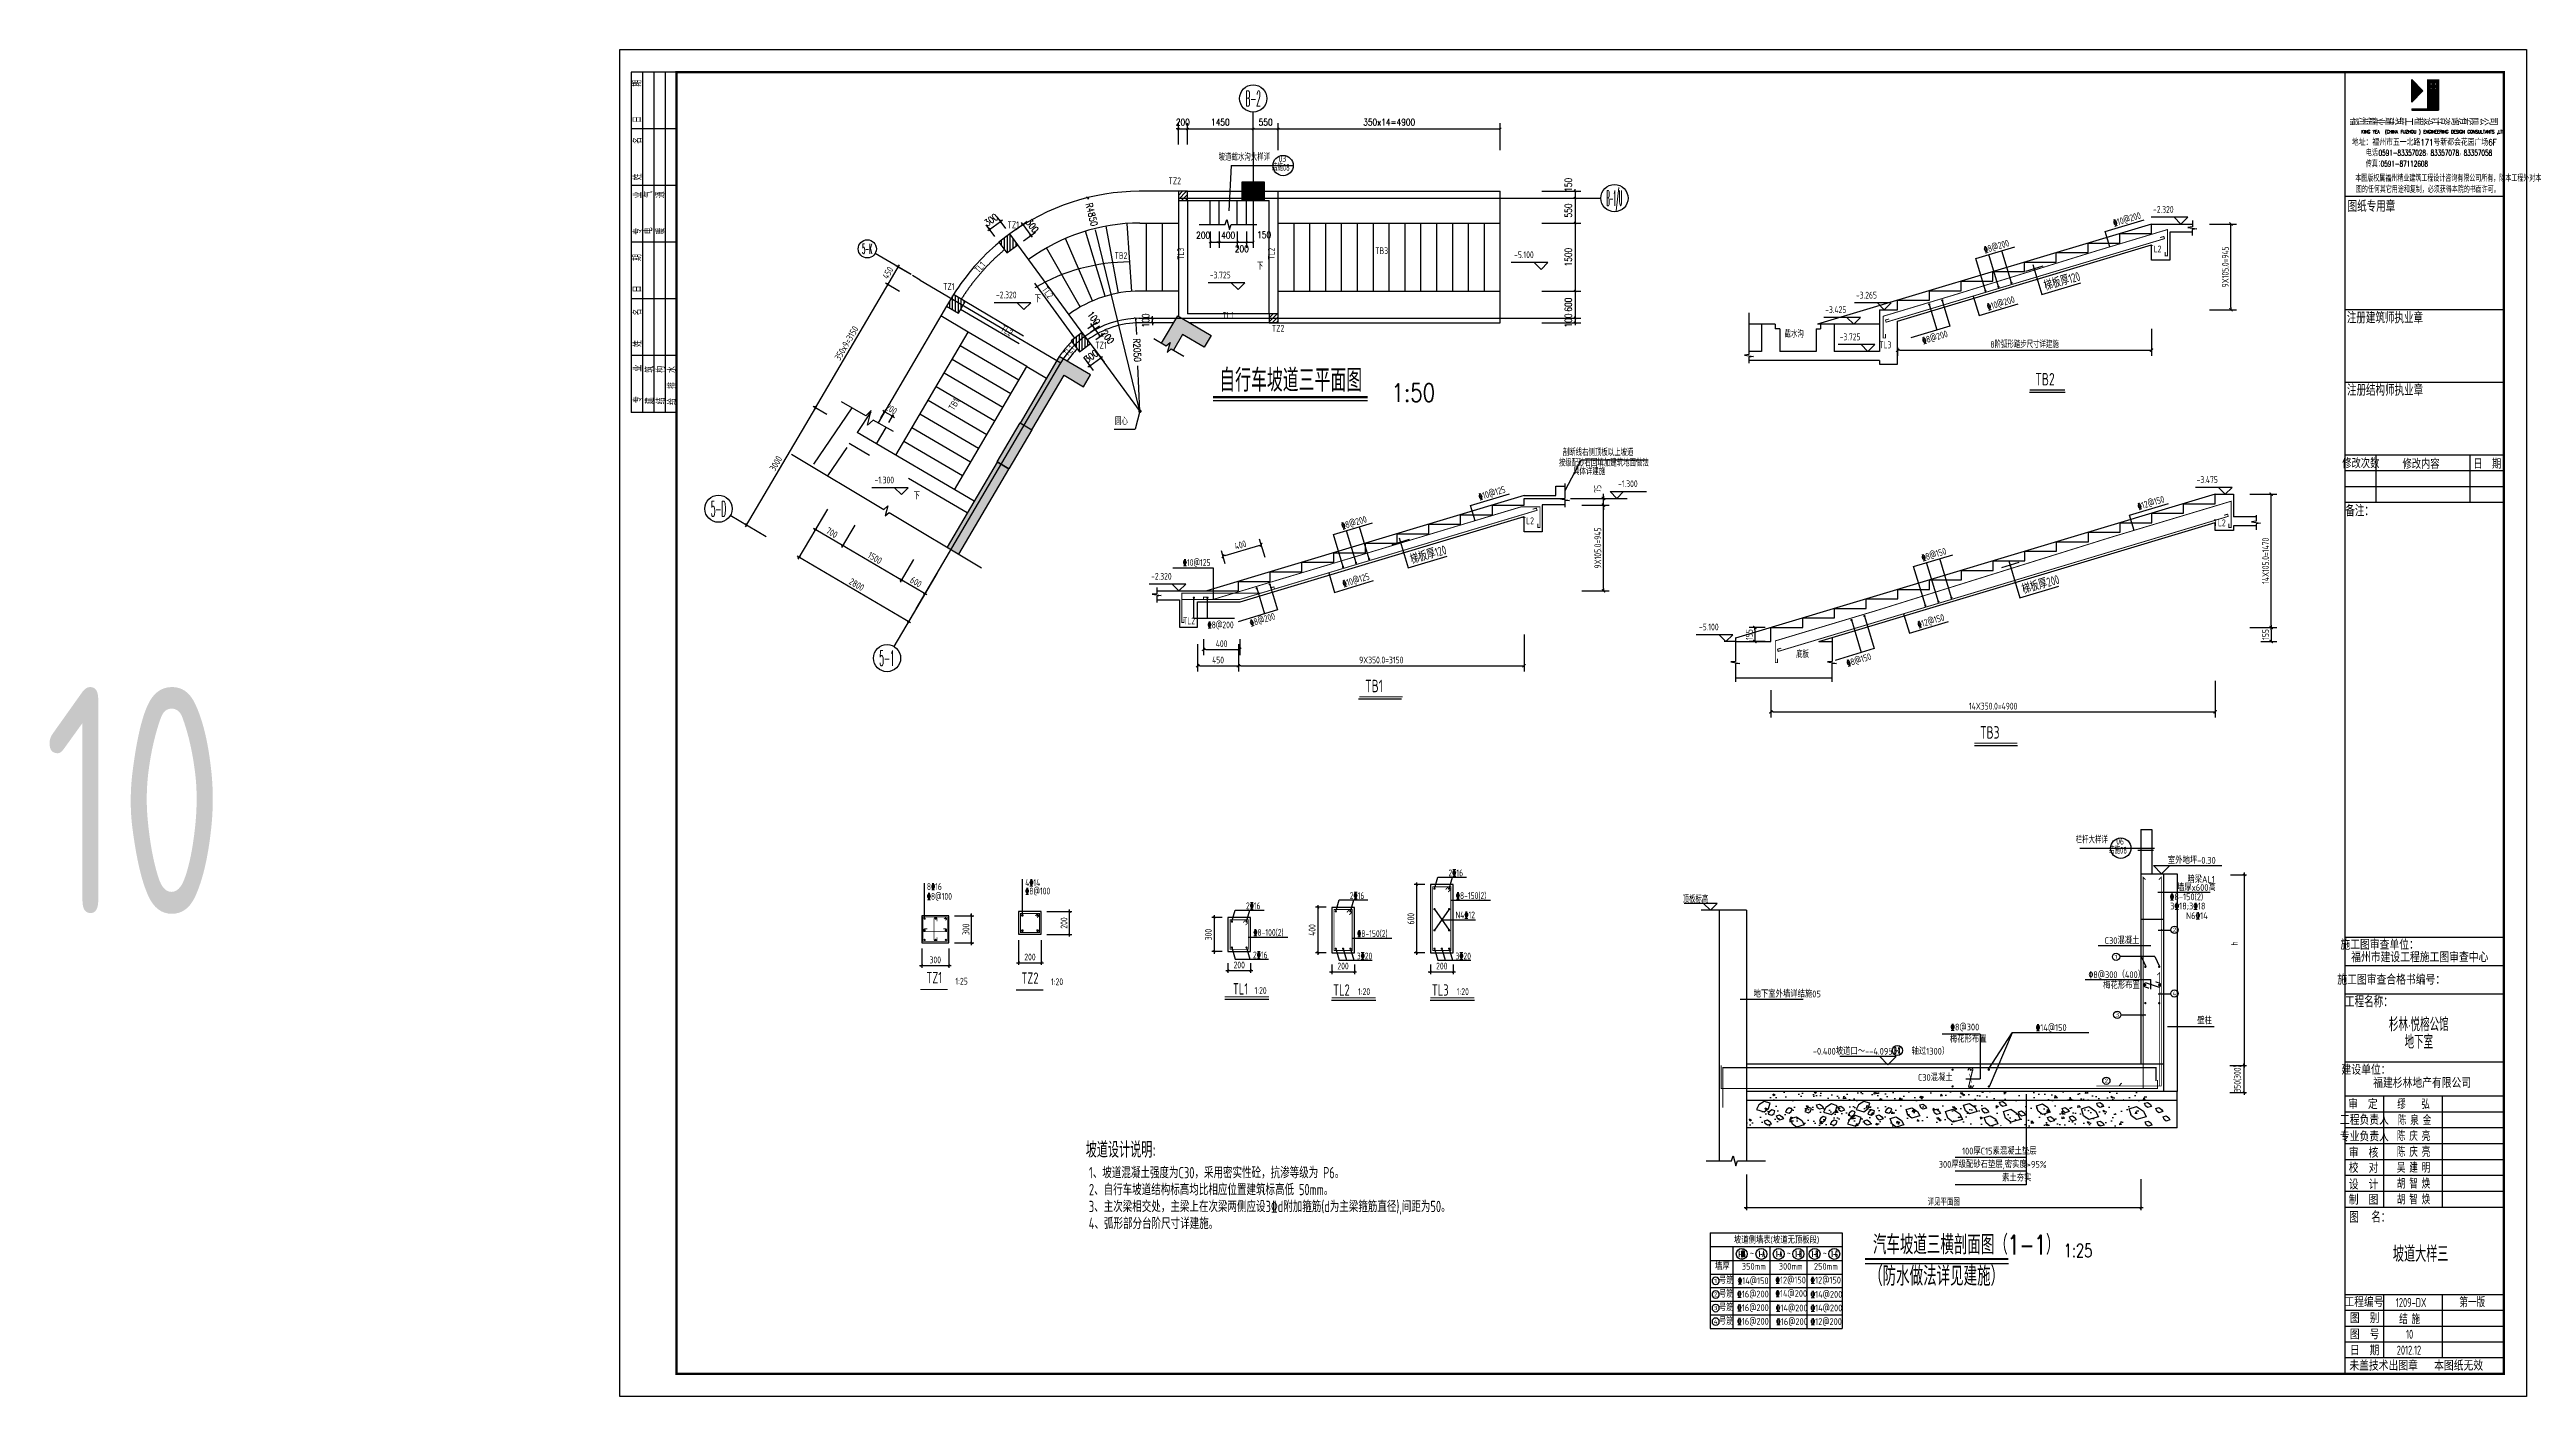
# Model space of a CAD drawing. Header units: millimetres. Extents: x -41781 to 68020, y 189188 to 426788.
# Drawn here: x -41232 to 68020, y 248588 to 307988 of the extents above; entities that cross this region are included whole.
import ezdxf
from ezdxf.enums import TextEntityAlignment as Align

# ---------------------------------------------------------------- set-up
doc = ezdxf.new("R2010")
doc.units = ezdxf.units.MM
doc.header["$LTSCALE"] = 1000
doc.header["$PDMODE"] = 35
doc.header["$PDSIZE"] = 200
doc.linetypes.add('3', pattern=[5, 3, -2])
doc.linetypes.add('HIDDEN', pattern=[7, 5, -2])
for name, color, linetype in [('AXIS', 3, 'Continuous'), ('AXIS_TEXT', 7, 'Continuous'), ('B-TEXT', 3, 'Continuous'), ('COLU', 7, 'Continuous'), ('DIM', 4, 'Continuous'), ('HATCH', 7, 'Continuous'), ('h填实-柱墙', 254, 'Continuous'), ('h斜线-墙', 7, 'Continuous'), ('L-AXIS', 3, 'Continuous'), ('L-dote', 253, 'Continuous'), ('Q-AXIS', 3, 'Continuous'), ('STAIR', 2, 'Continuous'), ('TEXT', 7, 'Continuous'), ('THIN', 7, 'Continuous'), ('WALL', 3, 'Continuous'), ('wall-主楼', 2, 'Continuous'), ('wall-开洞', 5, 'Continuous'), ('图框', 4, 'Continuous'), ('梁', 4, 'Continuous'), ('梁虚线', 4, '3'), ('水平标注', 2, 'Continuous')]:
    doc.layers.add(name, color=color, linetype=linetype)
doc.layers.add('REIN', color=1, linetype='Continuous', lineweight=18)
doc.styles.add('3$0$HZFS', font='txt.shx', dxfattribs={"width": 0.7, "bigfont": 'hzfs.shx'})
doc.styles.add('_HZTXT', font='txt.shx', dxfattribs={"width": 0.7, "bigfont": 'HZTXT.shx'})
doc.styles.add('_TCH_AXIS', font='COMPLEX', dxfattribs={"bigfont": 'GBCBIG'})
doc.styles.add('COMPLEX', font='tssdeng.shx', dxfattribs={"width": 0.7, "bigfont": 'tssdchn.shx'})
doc.styles.add('DIM_FONT', font='SIMPLEX.shx', dxfattribs={"width": 0.8})
doc.styles.add('DX', font='txt.shx', dxfattribs={"width": 0.75, "bigfont": 'hztxt.shx'})
doc.styles.add('HZ', font='tssdeng.shx', dxfattribs={"bigfont": 'hztxt.shx'})
doc.styles.add('hztxt', font='txt', dxfattribs={"height": 10, "bigfont": 'hztxt.shx'})
doc.styles.add('HZTXT2', font='simplex.shx', dxfattribs={"width": 0.8, "bigfont": 'hztxt.shx'})
doc.styles.add('TK', font='romans.shx', dxfattribs={"width": 0.7, "bigfont": 'hztxt3.shx'})
doc.styles.add('TSSD_Dimension', font='Tssdeng.shx', dxfattribs={"width": 0.7, "bigfont": 'hztxt.shx'})
doc.styles.add('TSSD_Label', font='Tssdeng.shx', dxfattribs={"width": 0.7, "bigfont": 'hztxt.shx'})
doc.styles.add('TSSD_REIN', font='Tssdeng.shx', dxfattribs={"width": 0.7, "bigfont": 'hztxt.shx'})
doc.styles.add('汉字', font='STXINWEI.TTF', dxfattribs={"width": 0.8})
doc.dimstyles.new('DIMN50', dxfattribs={"dimscale": 0.5, "dimtxt": 300, "dimasz": 100, "dimexe": 250, "dimexo": 300, "dimgap": 150, "dimtad": 1, "dimdec": 0, "dimzin": 0, "dimdsep": 46, "dimtxsty": 'DIM_FONT', "dimblk": 'ARCHTICK', "dimcen": 0.09, "dimclrt": 7, "dimazin": 2, "dimtfac": 1, "dimtdec": 0, "dimtix": 1, "dimtmove": 2, "dimatfit": 3, "dimldrblk": 'ARCHTICK', "dimfxl": 1, "dimtolj": 1, "dimtzin": 0, "dimarcsym": 0})
doc.dimstyles.new('TSSD_100_100', dxfattribs={"dimtxt": 300, "dimasz": 100, "dimexe": 100, "dimexo": 250, "dimgap": 100, "dimtad": 1, "dimdec": 0, "dimzin": 0, "dimdsep": 46, "dimtxsty": 'TSSD_Dimension', "dimblk": 'ARCHTICK', "dimcen": 0, "dimdle": 100, "dimclrt": 7, "dimadec": 0, "dimazin": 0, "dimtfac": 1, "dimtdec": 0, "dimtix": 1, "dimtmove": 2, "dimatfit": 3, "dimfxl": 1, "dimtolj": 1, "dimtzin": 0, "dimarcsym": 0})
doc.dimstyles.new('TSSD_100_100$0', dxfattribs={"dimtxt": 300, "dimasz": 100, "dimexe": 250, "dimexo": 250, "dimgap": 100, "dimtad": 1, "dimdec": 0, "dimzin": 0, "dimdsep": 46, "dimtxsty": 'TSSD_Dimension', "dimblk": '_tsdbk', "dimblk1": '_tsdbk', "dimblk2": '_tsdbk', "dimsah": 1, "dimcen": 0, "dimclrt": 7, "dimadec": 0, "dimazin": 0, "dimtfac": 1, "dimtdec": 0, "dimtix": 1, "dimtmove": 2, "dimatfit": 3, "dimldrblk": '_tsdbk', "dimfxl": 1, "dimtolj": 1, "dimtzin": 0, "dimarcsym": 0})
doc.dimstyles.new('TSSD_25_100', dxfattribs={"dimtxt": 300, "dimasz": 100, "dimexe": 100, "dimexo": 250, "dimgap": 100, "dimtad": 1, "dimdec": 0, "dimlfac": 0.25, "dimzin": 0, "dimdsep": 46, "dimtxsty": 'TSSD_Dimension', "dimblk": 'ARCHTICK', "dimcen": 0, "dimdle": 100, "dimclrt": 7, "dimadec": 0, "dimazin": 0, "dimtfac": 1, "dimtdec": 0, "dimtix": 1, "dimtmove": 2, "dimatfit": 3, "dimldrblk": 'ARCHTICK', "dimfxl": 1, "dimtolj": 1, "dimtzin": 0, "dimarcsym": 0})
doc.dimstyles.new('TSSD_50_100', dxfattribs={"dimtxt": 300, "dimasz": 100, "dimexe": 100, "dimexo": 250, "dimgap": 100, "dimtad": 1, "dimdec": 0, "dimlfac": 0.5, "dimzin": 0, "dimdsep": 46, "dimtxsty": 'TSSD_Dimension', "dimblk": 'ARCHTICK', "dimcen": 0, "dimdle": 100, "dimclrt": 7, "dimadec": 0, "dimazin": 0, "dimtfac": 1, "dimtdec": 0, "dimtix": 1, "dimtmove": 2, "dimatfit": 3, "dimfxl": 1, "dimtolj": 1, "dimtzin": 0, "dimarcsym": 0})

msp = doc.modelspace()

# ---------------------------------------------------------------- texts
at = {"layer": 'AXIS_TEXT', "style": '_TCH_AXIS', "width": 0.323077}
msp.add_text('5-K', height=452.55, dxfattribs=at).set_placement((-5389.5, 298972), (-4937, 298972), align=Align.FIT)
at = {"layer": 'DIM', "style": 'DX', "width": 0.7}
msp.add_text('顶板标高', height=300, dxfattribs=at).set_placement((31364.7, 270553.9, 690.8), align=Align.MIDDLE)
at = {"layer": 'STAIR', "style": 'TSSD_REIN', "width": 0.7}
for s, height, p in [('%%13210@200', 300, (49841.1, 300183.3)), ('%%1328@200', 300, (44131.1, 298995.8)), ('梯板厚120', 400, (46807.6, 297342.9)), ('%%13210@200', 300, (44275.8, 296478.9)), ('%%1328@200', 300, (41421, 294994)), ('%%13210@125', 300, (21846.3, 288108.9)), ('%%1328@200', 300, (15796.8, 286819.6)), ('%%13212@150', 300, (50914.5, 287682.3)), ('梯板厚120', 400, (18856.1, 285281.5)), ('%%1328@150', 300, (41391.4, 285417.7)), ('%%13210@125', 300, (15850.3, 284275.4)), ('梯板厚200', 400, (45839.8, 283962.3)), ('%%1328@200', 300, (11757.8, 282538)), ('%%13212@150', 300, (41208, 282468.4)), ('%%1328@150', 300, (38080.4, 280767.9))]:
    msp.add_text(s, height=height, rotation=16.699244, dxfattribs=at).set_placement(p)
at = {"layer": 'STAIR', "color": 4, "style": 'TSSD_REIN', "width": 0.7}
for s, p in [('TB2', (46357.5, 293173.4)), ('TB1', (16795.4, 279644.6)), ('TB3', (43917.6, 277596.8))]:
    msp.add_text(s, height=550, dxfattribs=at).set_placement(p)
at = {"layer": 'STAIR', "style": 'TSSD_REIN', "width": 0.7}
for s, p in [('%%13210@125', (8758.4, 285215.1)), ('%%1328@200', (9847.8, 282465.1))]:
    msp.add_text(s, height=300, dxfattribs=at).set_placement(p)
at = {"layer": 'TEXT', "color": 2, "style": 'TSSD_Label'}
for s, width, p in [('坡道截水沟大样详', 0.7, (12602.7, 302998.3)), ('结施08', 0.6, (13469.7, 302552.1)), ('03', 0.7, (13314.8, 302940.4)), ('TZ2', 0.7, (8674.5, 301957.8)), ('-2.320', 0.7, (52455.9, 300696.7)), ('-5.100', 0.7, (24233.3, 298698)), ('TL2', 0.7, (51918.4, 298955.8)), ('-2.320', 0.7, (1421.8, 296927.6)), ('-3.725', 0.7, (10866.4, 297803.1)), ('-3.265', 0.7, (39373.2, 296916.7)), ('TL1', 0.7, (10992.2, 296024.6)), ('-3.425', 0.7, (38022.4, 296276.7)), ('TZ2', 0.7, (13231.9, 295454.5)), ('截水沟', 0.7, (36147.3, 295198)), ('-3.725', 0.7, (38649.2, 295076.7)), ('TL3', 0.7, (40011.1, 294724.5)), ('圆心', 0.7, (6329.3, 291351.1)), ('剖断线右侧顶板以上坡道', 0.7, (28631.6, 289978)), ('具体详建施', 0.7, (27383.9, 289135.9)), ('按级配砂石回填加建筑地面做法', 0.7, (29308.8, 289517.4)), ('-1.300', 0.7, (-3980.1, 288763.6)), ('-1.300', 0.7, (28816.7, 288598.3)), ('-3.475', 0.7, (54410.6, 288784.2)), ('TL2', 0.7, (24243, 286966.1)), ('TL2', 0.7, (54752.9, 286878)), ('-2.320', 0.7, (8262, 284518.3)), ('TL2', 0.7, (9293.7, 282553.8)), ('-5.100', 0.7, (32388.6, 282284.2)), ('底板', 0.7, (36373.5, 281074.6)), ('栏杆大样详', 0.7, (49555.3, 272893.6)), ('06', 0.7, (50267.5, 272835.7)), ('结施08', 0.6, (50398.1, 272437.4))]:
    msp.add_text(s, height=300, dxfattribs=dict(at, width=width)).set_placement(p, align=Align.BOTTOM_RIGHT)
at = {"layer": 'TEXT', "color": 2, "style": 'TSSD_Label', "width": 0.7}
for s, rotation, p in [('TL1', 48.174605, (-247.3, 298101.6, 0)), ('TL2', 305.741301, (2515.9, 297408.2, 0)), ('TL2', 329.280767, (684.4, 295600.4, 0)), ('TL1', 48.174605, (3681.6, 294414.9, 0)), ('TB1', 59.545368, (-1342.8, 292041.6, 0))]:
    msp.add_text(s, height=300, rotation=rotation, dxfattribs=at).set_placement(p)
for s, p in [('TB2', (5746.3, 298755, 0)), ('下', (12020.4, 298281.4, 0)), ('TB3', (17238.8, 298965.8, 0)), ('下', (2218.3, 296839.3, 0)), ('下', (-3124.4, 288153, 0))]:
    msp.add_text(s, height=300, dxfattribs=at).set_placement(p)
for s, p in [('TL3', (8901, 299251.3)), ('TL2', (12901, 299251.3))]:
    msp.add_text(s, height=300, rotation=90, dxfattribs=at).set_placement(p, align=Align.BOTTOM_RIGHT)
at = {"layer": 'TEXT', "style": '3$0$HZFS', "text_generation_flag": 6, "width": 0.7}
msp.add_text('自行车坡道三平面图', height=1000, rotation=180, dxfattribs=at).set_placement((10363.5, 292899.5))
at = {"layer": 'TEXT'}
for s, height, style, width, p in [('1:50', 800, '_HZTXT', 0.8, (17962.5, 292457.3)), ('2%%13316', 300, 'TSSD_REIN', 0.7, (20473.2, 271527.2)), ('2%%13316', 300, 'TSSD_REIN', 0.7, (11540.8, 270076.3)), ('2%%13316', 300, 'TSSD_REIN', 0.7, (16119.3, 270527.2)), ('N4%%13212', 300, 'TSSD_REIN', 0.7, (20782.6, 269673.6)), ('%%1328-150(2)', 300, 'TSSD_REIN', 0.7, (20799.8, 270526.2)), ('%%1328-100(2)', 300, 'TSSD_REIN', 0.7, (11867.4, 268900.2)), ('%%1328-150(2)', 300, 'TSSD_REIN', 0.7, (16445.9, 268851.1)), ('2%%13316', 300, 'TSSD_REIN', 0.7, (11850.3, 267909.5)), ('3%%13320', 300, 'TSSD_REIN', 0.7, (16428.7, 267860.4)), ('3%%13320', 300, 'TSSD_REIN', 0.7, (20782.6, 267860.4)), ('坡道设计说明:', 700, 'TSSD_REIN', 0.7, (4471.6, 259117.7, -2072.5)), ('1、坡道混凝土强度为C30，采用密实性砼，抗渗等级为 P6。', 500, 'TSSD_REIN', 0.7, (4617.4, 258209.2, -2072.5)), ('2、自行车坡道结构标高均比相应位置建筑标高低 50mm。', 500, 'TSSD_REIN', 0.7, (4613.8, 257462.6)), ('3、主次梁相交处，主梁上在次梁两侧应设3%%132d附加箍筋(d为主梁箍筋直径),间距为50。', 500, 'TSSD_REIN', 0.7, (4610.1, 256716, 2072.5)), ('4、弧形部分台阶尺寸详建施。', 500, 'TSSD_REIN', 0.7, (4606.5, 255969.3, 4144.9)), ('汽车坡道三横剖面图（1-1）', 850, 'DX', 0.7, (39194.4, 254854.6)), ('（防水做法详见建施）', 850, 'DX', 0.7, (39028.2, 253470.1)), ('第一版', 400, 'HZ', 0.7, (65062.3, 252529.7))]:
    msp.add_text(s, height=height, dxfattribs=dict(at, style=style, width=width)).set_placement(p)
at = {"layer": 'TEXT', "color": 1, "style": 'TSSD_REIN', "width": 0.7}
msp.add_text('10', height=10000, dxfattribs=at).set_placement((-37511.9, 274874.1), align=Align.MIDDLE)
at = {"layer": 'TEXT', "style": 'TSSD_REIN'}
for s, width, p in [('室外地坪-0.30', 0.8, (52203.7, 272382.1)), ('8%%13216', 0.7, (-2533.3, 271224.2)), ('4%%13214', 0.7, (1801.4, 271396.8)), ('%%1328@100', 0.7, (1801.4, 271024.7)), ('墙厚x600高', 0.8, (52606.4, 271183.4)), ('暗梁AL1', 0.8, (53061.6, 271541.9)), ('%%1328@100', 0.7, (-2533.3, 270791.3)), ('%%1328-150(2)', 0.8, (52282.6, 270773.8)), ('3%%13218;3%%13218', 0.8, (52308.5, 270364.2)), ('N6%%13214', 0.8, (53000.8, 269940.9)), ('C30混凝土', 0.8, (49416, 268841.6)), ('%%1308@300（400）', 0.8, (48706.2, 267337.9)), ('梅花形布置', 0.8, (49345.2, 266867.8)), ('地下室外墙详结施05', 0.8, (33928.6, 266486.5)), ('梅花形布置', 0.8, (42587.8, 264498.3)), ('%%1328@300', 0.8, (42607.4, 265028.1)), ('%%13214@150', 0.8, (46371.2, 265005.4, 690.8)), ('壁柱', 0.8, (53497.4, 265301.5)), ('-0.400坡道口～--4.095（   轴过1300）', 0.8, (36545.7, 263962.3)), ('C30混凝土', 0.8, (41179.8, 262804.1)), ('300厚级配砂石垫层,密实度>95%', 0.8, (42098, 258972.8)), ('100厚C15素混凝土垫层', 0.8, (43126.8, 259558.2)), ('素土夯实', 0.8, (44890.6, 258373.8)), ('坡道侧墙表(坡道无顶板段)', 0.8, (33061.6, 255634.7, 690.8)), ('~', 0.8, (33767.3, 255041.9, 690.8)), ('~', 0.8, (35398, 255041.9, 690.8)), ('~', 0.8, (36983.9, 255041.9, 690.8)), ('墙厚', 0.8, (32227.2, 254474.5, 690.8)), ('号筋', 0.8, (32399.5, 253855.6, 690.8)), ('%%13214@150', 0.8, (33224.9, 253840.5, 690.8)), ('350mm', 0.8, (33411, 254474.5, 690.8)), ('%%13212@150', 0.8, (34888.6, 253870.5, 690.8)), ('300mm', 0.8, (35042.9, 254474.5, 690.8)), ('%%13212@150', 0.8, (36435.3, 253868.7, 690.8)), ('250mm', 0.8, (36591.7, 254474.5, 690.8)), ('号筋', 0.8, (32399.5, 253255.6, 690.8)), ('号筋', 0.8, (32399.5, 252655.6, 690.8)), ('%%13216@200', 0.8, (33204.3, 253252.8, 690.8)), ('%%13216@200', 0.8, (33204.3, 252652.8, 690.8)), ('%%13214@200', 0.8, (34888.6, 253279.4, 690.8)), ('%%13214@200', 0.8, (34909.2, 252640.5, 690.8)), ('%%13214@200', 0.8, (36440.9, 253240.5, 690.8)), ('%%13214@200', 0.8, (36440.9, 252640.5, 690.8)), ('号筋', 0.8, (32399.5, 252055.6, 690.8)), ('%%13216@200', 0.8, (33204.3, 252052.8, 690.8)), ('%%13216@200', 0.8, (34926, 252040.5, 690.8)), ('%%13212@200', 0.8, (36440.9, 252040.5, 690.8))]:
    msp.add_text(s, height=300, dxfattribs=dict(at, width=width)).set_placement(p, align=Align.TOP_LEFT)
at = {"layer": 'TEXT'}
for s, height, style, width, p in [('福州市建设工程施工图审查中心  ', 400, 'HZTXT2', 0.8, (63534.5, 267989.1)), ('杉林·悦榕公馆', 600, 'HZTXT2', 0.7, (63272, 265029.2)), ('地下室', 600, 'HZTXT2', 0.7, (63272, 264260.6)), ('福建杉林地产有限公司', 400, 'HZTXT2', 0.8, (63420, 262442.9)), ('缪    弘', 400, 'HZ', 0.7, (63041, 261502.8)), ('陈 庆 亮', 400, 'HZ', 0.7, (63041, 260102.9)), ('陈 泉 金', 400, 'HZ', 0.7, (63085.5, 260802.8)), ('陈 庆 亮', 400, 'HZ', 0.7, (63041, 259402.9)), ('吴 建 明', 400, 'HZ', 0.7, (63041, 258702.9)), ('胡 智 焕', 400, 'HZ', 0.7, (63041, 258002.9)), ('胡 智 焕', 400, 'HZ', 0.7, (63041, 257302.9)), ('坡道大样三', 700, 'TSSD_REIN', 0.7, (63354.4, 254908.7))]:
    msp.add_text(s, height=height, dxfattribs=dict(at, style=style, width=width)).set_placement(p, align=Align.MIDDLE)
at = {"layer": 'TEXT', "style": 'TSSD_REIN', "width": 0.7}
for s, p in [('TZ1', (-2208, 266661.2)), ('TZ2', (2011.1, 266636.2))]:
    msp.add_text(s, height=500, dxfattribs=at).set_placement(p, align=Align.BOTTOM_CENTER)
for s, p in [('1:25', (-1275.3, 266661.2)), ('1:20', (2943.8, 266636.2))]:
    msp.add_text(s, height=300, dxfattribs=at).set_placement(p, align=Align.BOTTOM_LEFT)
at = {"layer": 'TEXT', "color": 4, "style": 'TSSD_REIN', "width": 0.7}
for s, height, p in [('TL1', 500, (10964.4, 266313.6)), ('1:20', 300, (11919, 266339.7)), ('TL2', 500, (15385.9, 266264.5)), ('1:20', 300, (16485.6, 266290.6)), ('TL3', 500, (19739.8, 266264.5)), ('1:20', 300, (20839.5, 266290.6))]:
    msp.add_text(s, height=height, dxfattribs=at).set_placement(p)
at = {"layer": 'TEXT', "style": 'DX', "width": 0.7}
msp.add_text('1:25', height=600, dxfattribs=at).set_placement((48240.6, 254724.3), align=Align.CENTER)
at = {"layer": 'TEXT', "color": 0, "linetype": 'ByBlock', "style": 'HZ', "width": 0.7}
for s, p in [('1209-DX', (62933.9, 252729)), ('结 施', (62866.2, 252029)), ('10', (62866.2, 251329))]:
    msp.add_text(s, height=400, dxfattribs=at).set_placement(p, align=Align.MIDDLE)
msp.add_text('2012.12', height=400, dxfattribs=at).set_placement((62299.9, 250429))
at = {"layer": '水平标注', "style": 'TSSD_REIN', "width": 0.7}
for p in [(1022.5, 300106.4), (-1820.7, 297387.3), (4892.6, 294798)]:
    msp.add_text('TZ1', height=300, dxfattribs=at).set_placement(p)

# ---------------------------------------------------------------- blocks, each defined once
blk = doc.blocks.new('_AXISO')
blk.add_circle((0, 0), 0.5)
at = {"layer": 'B-TEXT', "style": 'COMPLEX', "width": 1.450893}
blk.add_attdef('A', text='', height=0.56, dxfattribs=at).set_placement((0.249375, -0.28), (0.749375, -0.28), align=Align.FIT)
blk = doc.blocks.new('_ArchTick')
at = {"color": 0, "linetype": 'ByBlock', "const_width": 0.4}
blk.add_lwpolyline([(-0.5, -0.5), (0.5, 0.5)], dxfattribs=at)
blk = doc.blocks.new('*D68')
at = {"layer": 'Defpoints', "color": 0}
for p in [(33615, 258629), (51015, 258422), (33615, 256905)]:
    blk.add_point(p, dxfattribs=at)
at = {"layer": 'DIM', "color": 0, "lineweight": -2}
for p, q in [((33615, 258379), (33615, 256805)), ((51015, 258172), (51015, 256805)), ((51115, 256905), (33515, 256905))]:
    blk.add_line(p, q, dxfattribs=at)
at = {"layer": 'DIM', "color": 0, "lineweight": -2, "xscale": 100, "yscale": 100, "zscale": 100, "rotation": 180}
blk.add_blockref('_ArchTick', (33615, 256905), dxfattribs=at)
at = {"layer": 'DIM', "color": 0, "lineweight": -2, "xscale": 100, "yscale": 100, "zscale": 100}
blk.add_blockref('_ArchTick', (51015, 256905), dxfattribs=at)
at = {"layer": 'DIM', "color": 7, "insert": (42315, 257155), "char_height": 300, "attachment_point": 5, "style": 'TSSD_Dimension'}
blk.add_mtext('\\A1;详见平面图', dxfattribs=at)
blk = doc.blocks.new('*D69')
at = {"layer": 'Defpoints', "color": 0}
for p in [(54710, 271588), (54823, 263188), (55569, 263188)]:
    blk.add_point(p, dxfattribs=at)
at = {"layer": 'DIM', "color": 0, "lineweight": -2}
for p, q in [((54960, 271588), (55669, 271588)), ((55569, 271688), (55569, 263088)), ((55073, 263188), (55669, 263188))]:
    blk.add_line(p, q, dxfattribs=at)
at = {"layer": 'DIM', "color": 0, "lineweight": -2, "xscale": 100, "yscale": 100, "zscale": 100}
for p, rotation in [((55569, 271588), 90), ((55569, 263188), 270)]:
    blk.add_blockref('_ArchTick', p, dxfattribs=dict(at, rotation=rotation))
at = {"layer": 'DIM', "color": 7, "insert": (55138, 268567), "char_height": 300, "attachment_point": 5, "rotation": 90, "style": 'TSSD_Dimension'}
blk.add_mtext('\\A1;h', dxfattribs=at)
blk = doc.blocks.new('*D70')
at = {"layer": 'Defpoints', "color": 0}
for p in [(54689, 263188), (55569, 263188), (54689, 261988)]:
    blk.add_point(p, dxfattribs=at)
at = {"layer": 'DIM', "color": 0, "lineweight": -2}
for p, q in [((54939, 263188), (55669, 263188)), ((55569, 263188), (55569, 263288)), ((55569, 261988), (55569, 263188)), ((54939, 261988), (55669, 261988)), ((55569, 261988), (55569, 261888))]:
    blk.add_line(p, q, dxfattribs=at)
at = {"layer": 'DIM', "color": 0, "lineweight": -2, "xscale": 100, "yscale": 100, "zscale": 100}
for p, rotation in [((55569, 263188), 270), ((55569, 261988), 90)]:
    blk.add_blockref('_ArchTick', p, dxfattribs=dict(at, rotation=rotation))
at = {"layer": 'DIM', "color": 7, "insert": (55284, 262588), "char_height": 300, "attachment_point": 5, "rotation": 90, "style": 'TSSD_Dimension'}
blk.add_mtext('\\A1;350(300)', dxfattribs=at)
blk = doc.blocks.new('A$C35F87531')
at = {"layer": '图框'}
h = blk.add_hatch(color=256, dxfattribs=at)
h.paths.add_polyline_path([(80225, 58086), (79745, 58086), (79745, 56789), (79050, 56789), (79049, 56724), (79745, 56724), (80225, 56724)])
h.paths.add_polyline_path([(79837, 57631), (79837, 57731), (79937, 57731), (79937, 57631)], flags=16)
h.paths.add_polyline_path([(80032, 57631), (80032, 57731), (80132, 57731), (80132, 57631)], flags=16)
h.paths.add_polyline_path([(79837, 57827), (79837, 57927), (79937, 57927), (79937, 57827)], flags=16)
h.paths.add_polyline_path([(80032, 57827), (80032, 57927), (80132, 57927), (80132, 57827)], flags=16)
h.paths.add_polyline_path([(79524, 57583), (79049, 58081), (79050, 57085)])
for p, q in [((500, 58400), (500, 43400)), ((2500, 58400), (500, 58400)), ((1000, 58400), (1000, 43400)), ((1500, 58400), (1500, 43400)), ((2000, 58400), (2000, 43400)), ((76100, 1000), (76100, 58400)), ((79050, 57085), (79049, 58081)), ((79524, 57583), (79049, 58081)), ((79745, 56789), (79745, 58086)), ((79837, 57927), (79937, 57927)), ((79837, 57927), (79837, 57827)), ((79937, 57927), (79937, 57827)), ((80032, 57927), (80132, 57927)), ((80032, 57927), (80032, 57827)), ((80132, 57927), (80132, 57827)), ((80225, 58086), (80225, 56724)), ((79524, 57583), (79050, 57085)), ((79937, 57827), (79837, 57827)), ((79837, 57731), (79937, 57731)), ((79837, 57731), (79837, 57631)), ((79937, 57631), (79837, 57631)), ((79937, 57731), (79937, 57631)), ((80132, 57827), (80032, 57827)), ((80032, 57731), (80132, 57731)), ((80032, 57731), (80032, 57631)), ((80132, 57631), (80032, 57631)), ((80132, 57731), (80132, 57631)), ((2500, 55900), (500, 55900)), ((79050, 56789), (79049, 56724)), ((79049, 56724), (80225, 56724)), ((79049, 56724), (79745, 56724)), ((79050, 56789), (79745, 56789)), ((80225, 56724), (79745, 56724)), ((2500, 53400), (500, 53400)), ((76100, 52932), (83100, 52932)), ((2500, 50900), (500, 50900)), ((2500, 48400), (500, 48400)), ((76100, 47932), (83100, 47932)), ((2500, 45900), (500, 45900)), ((76100, 44732), (83100, 44732)), ((2500, 43400), (500, 43400)), ((76100, 41532), (83100, 41532)), ((77453, 41532), (77453, 39432)), ((81606, 41532), (81606, 39432)), ((76100, 40832), (83100, 40832)), ((76100, 40132), (83100, 40132)), ((76100, 39432), (83100, 39432)), ((76100, 20254), (83100, 20254)), ((76100, 19004), (83100, 19004)), ((76100, 17754), (83100, 17754)), ((76100, 14754), (83100, 14754)), ((76100, 13254), (83100, 13254)), ((77791, 13254), (77791, 8354)), ((80377, 13254), (80377, 8354)), ((76100, 12554), (83100, 12554)), ((76100, 11854), (83100, 11854)), ((76100, 11154), (83100, 11154)), ((76100, 10454), (83100, 10454)), ((76100, 9754), (83100, 9754)), ((76100, 9054), (77791, 9054)), ((77791, 9054), (83100, 9054)), ((76100, 8354), (83100, 8354)), ((76100, 4500), (83100, 4500)), ((77791, 4500), (77791, 1700)), ((80377, 4500), (80377, 1700)), ((76100, 3800), (83100, 3800)), ((76100, 3100), (83100, 3100)), ((83100, 2400), (76100, 2400)), ((83100, 1700), (76100, 1700))]:
    blk.add_line(p, q, dxfattribs=at)
blk.add_lwpolyline([(0, 0), (0, 59400), (84100, 59400), (84100, 0)], close=True, dxfattribs=at)
at = {"layer": '图框', "const_width": 100}
blk.add_lwpolyline([(2500, 1000), (83100, 1000), (83100, 58400), (2500, 58400)], close=True, dxfattribs=at)
at = {"layer": '图框', "style": 'DX', "width": 0.7}
for s, p in [('日      期', (747, 57116, 2200)), ('姓      名 ', (752, 54687)), ('专      业', (762, 52186)), ('电      气', (1232, 52213, 2200)), ('暖      通', (1766, 52190, 2200)), ('日     期', (747, 49531, 2200)), ('姓     名', (752, 47126)), ('专     业', (762, 44655)), ('建     筑', (1283, 44602, 2200)), ('结     构', (1774, 44602, 2200)), ('给  排  水', (2271, 44582, 2200))]:
    blk.add_text(s, height=320, rotation=90, dxfattribs=at).set_placement(p, align=Align.MIDDLE)
at = {"layer": '图框', "style": '汉字', "width": 0.8}
for s, p in [('福', (76354, 56404)), ('州', (76748, 56421)), ('精', (77116, 56416)), ('业', (77506, 56395)), ('建', (77912, 56415)), ('筑', (78337, 56416)), ('工', (78763, 56398)), ('程', (79197, 56411)), ('设', (79610, 56408)), ('计', (79994, 56418)), ('咨', (80372, 56413)), ('询', (80816, 56414)), ('有', (81209, 56410)), ('限', (81615, 56412)), ('公', (82075, 56397)), ('司', (82496, 56411))]:
    blk.add_text(s, height=320, rotation=270, dxfattribs=at).set_placement(p)
at = {"layer": '图框', "width": 0.7}
for s, height, style, p in [('KING YEA  (CHINA FUZHOU ) ENGINEERING DESIGN CONSULTANTS ,LTD', 150, 'hztxt', (76814, 55701)), ('本图版权属福州精业建筑工程设计咨询有限公司所有，除本工程外对本', 280, 'HZTXT2', (76551, 53580)), ('图的任何其它用途和复制，必须获得本院的书面许可。', 280, 'HZTXT2', (76573, 53088))]:
    blk.add_text(s, height=height, dxfattribs=dict(at, style=style)).set_placement(p)
at = {"layer": '图框'}
for s, height, style, width, p in [('地址：福州市五一北路171号新都会花园广场6F', 280, 'HZTXT2', 0.8, (79590, 55341)), ('电话：', 280, 'TK', 0.7, (77411, 54877)), ('0591-83357028，83357078，83357058', 250, 'TK', 0.6, (80082, 54841)), ('传真：', 280, 'TK', 0.7, (77411, 54391)), ('0591-87112608', 250, 'TK', 0.6, (78714, 54363)), ('图纸专用章', 500, 'HZTXT2', 0.8, (77262, 52521)), ('注册建筑师执业章', 500, 'HZTXT2', 0.8, (77857, 47602)), ('注册结构师执业章', 500, 'HZTXT2', 0.8, (77863, 44409)), ('修改次数', 380, 'HZTXT2', 0.8, (76792, 41181)), ('修改内容', 380, 'HZTXT2', 0.8, (79452, 41154)), ('日  期', 380, 'HZTXT2', 0.8, (82372, 41154)), ('备注：', 500, 'HZTXT2', 0.8, (76740, 39089)), ('施工图审查单位：', 450, 'HZTXT2', 0.8, (77622, 19953)), ('施工图审查合格书编号：', 450, 'HZTXT2', 0.8, (78136, 18409)), ('工程名称：', 500, 'HZTXT2', 0.8, (77151, 17437)), ('建设单位：', 400, 'HZTXT2', 0.8, (77022, 14436)), ('审  定', 400, 'HZTXT2', 0.8, (76886, 12921)), ('工程负责人', 400, 'HZTXT2', 0.8, (76952, 12224)), ('专业负责人', 400, 'HZTXT2', 0.8, (76952, 11495)), ('审  核', 400, 'HZTXT2', 0.8, (76915, 10777)), ('校  对', 400, 'HZTXT2', 0.8, (76916, 10109)), ('制  图', 400, 'HZTXT2', 0.8, (76915, 8703)), ('设  计', 400, 'HZTXT2', 0.8, (76915, 9376)), ('图  名：', 500, 'HZTXT2', 0.8, (77188, 7934)), ('工程编号', 400, 'HZTXT2', 0.8, (76935, 4192)), ('图  别', 400, 'HZTXT2', 0.8, (76963, 3475)), ('图  号', 400, 'HZTXT2', 0.8, (76963, 2758)), ('日  期', 400, 'HZTXT2', 0.8, (76963, 2058)), ('未盖技术出图章   本图纸无效', 400, 'HZTXT2', 0.8, (79237, 1389))]:
    blk.add_text(s, height=height, dxfattribs=dict(at, style=style, width=width)).set_placement(p, align=Align.MIDDLE)
blk = doc.blocks.new('*D172')
at = {"layer": 'AXIS', "color": 0, "linetype": 'ByBlock', "lineweight": -2}
for p, q in [((-3760, 298489), (-4317, 297541)), ((-3291, 298097), (-3896, 298453)), ((-3747, 297322), (-4353, 297678))]:
    blk.add_line(p, q, dxfattribs=at)
at = {"layer": 'Defpoints', "color": 0, "linetype": 'ByBlock'}
for p in [(-4266, 297627), (-3532, 297195), (-3075, 297971)]:
    blk.add_point(p, dxfattribs=at)
at = {"layer": 'AXIS', "color": 0, "linetype": 'ByBlock', "lineweight": -2, "xscale": 100, "yscale": 100, "zscale": 100}
for p, rotation in [((-3810, 298403), 59.54536802062622), ((-4266, 297627), 239.5453680206262)]:
    blk.add_blockref('_ArchTick', p, dxfattribs=dict(at, rotation=rotation))
at = {"layer": 'AXIS', "color": 7, "linetype": 'ByBlock', "insert": (-4254, 298142), "char_height": 300, "attachment_point": 5, "rotation": 59.54537, "style": 'TSSD_Dimension'}
blk.add_mtext('\\A1;450', dxfattribs=at)
blk = doc.blocks.new('*D173')
at = {"layer": 'AXIS', "color": 0, "linetype": 'ByBlock', "lineweight": -2}
for p, q in [((-4216, 297713), (-7510, 292110)), ((-3747, 297322), (-4353, 297678)), ((-6940, 291891), (-7546, 292247))]:
    blk.add_line(p, q, dxfattribs=at)
at = {"layer": 'Defpoints', "color": 0, "linetype": 'ByBlock'}
for p in [(-3532, 297195), (-7460, 292196), (-6725, 291764)]:
    blk.add_point(p, dxfattribs=at)
at = {"layer": 'AXIS', "color": 0, "linetype": 'ByBlock', "lineweight": -2, "xscale": 100, "yscale": 100, "zscale": 100}
for p, rotation in [((-4266, 297627), 59.54536802063662), ((-7460, 292196), 239.5453680206366)]:
    blk.add_blockref('_ArchTick', p, dxfattribs=dict(at, rotation=rotation))
at = {"layer": 'AXIS', "color": 7, "linetype": 'ByBlock', "insert": (-6079, 295038), "char_height": 300, "attachment_point": 5, "rotation": 59.54537, "style": 'TSSD_Dimension'}
blk.add_mtext('\\A1;350x9=3150', dxfattribs=at)
blk = doc.blocks.new('*D174')
at = {"layer": 'AXIS', "color": 0, "linetype": 'ByBlock', "lineweight": -2}
for p, q in [((-7409, 292282), (-10552, 286937)), ((-6940, 291891), (-7546, 292247)), ((-9833, 286631), (-10587, 287074))]:
    blk.add_line(p, q, dxfattribs=at)
at = {"layer": 'Defpoints', "color": 0, "linetype": 'ByBlock'}
for p in [(-6725, 291764), (-10501, 287023), (-9618, 286504)]:
    blk.add_point(p, dxfattribs=at)
at = {"layer": 'AXIS', "color": 0, "linetype": 'ByBlock', "lineweight": -2, "xscale": 100, "yscale": 100, "zscale": 100}
for p, rotation in [((-7460, 292196), 59.54536802063662), ((-10501, 287023), 239.5453680206366)]:
    blk.add_blockref('_ArchTick', p, dxfattribs=dict(at, rotation=rotation))
at = {"layer": 'AXIS', "color": 7, "linetype": 'ByBlock', "insert": (-9196, 289736), "char_height": 300, "attachment_point": 5, "rotation": 59.54537, "style": 'TSSD_Dimension'}
blk.add_mtext('\\A1;3000', dxfattribs=at)
blk = doc.blocks.new('*D175')
at = {"layer": 'AXIS', "color": 0, "linetype": 'ByBlock', "lineweight": -2}
for p, q in [((-4558, 291744), (-4347, 292103)), ((-4398, 292017), (-4484, 292067)), ((-4053, 291814), (-4398, 292017)), ((-4214, 291542), (-4003, 291900)), ((-4053, 291814), (-3967, 291764))]:
    blk.add_line(p, q, dxfattribs=at)
at = {"layer": 'Defpoints', "color": 0, "linetype": 'ByBlock'}
for p in [(-4398, 292017), (-4685, 291529), (-4340, 291326)]:
    blk.add_point(p, dxfattribs=at)
at = {"layer": 'AXIS', "color": 0, "linetype": 'ByBlock', "lineweight": -2, "xscale": 100, "yscale": 100, "zscale": 100}
for p, rotation in [((-4398, 292017), 329.5453717324757), ((-4053, 291814), 149.5453717324757)]:
    blk.add_blockref('_ArchTick', p, dxfattribs=dict(at, rotation=rotation))
at = {"layer": 'AXIS', "color": 7, "linetype": 'ByBlock', "insert": (-4099, 292131), "char_height": 300, "attachment_point": 5, "rotation": 329.54537, "style": 'TSSD_Dimension'}
blk.add_mtext('\\A1;200', dxfattribs=at)
blk = doc.blocks.new('*D176')
at = {"layer": 'AXIS', "color": 0, "linetype": 'ByBlock', "lineweight": -2}
for p, q in [((-3131, 285492), (-3710, 284506)), ((-2539, 283934), (-3746, 284643)), ((-2096, 284884), (-2676, 283898))]:
    blk.add_line(p, q, dxfattribs=at)
at = {"layer": 'Defpoints', "color": 0, "linetype": 'ByBlock'}
for p in [(-3004, 285707), (-3659, 284592), (-1970, 285099)]:
    blk.add_point(p, dxfattribs=at)
at = {"layer": 'AXIS', "color": 0, "linetype": 'ByBlock', "lineweight": -2, "xscale": 100, "yscale": 100, "zscale": 100}
for p, rotation in [((-3659, 284592), 149.5453696721892), ((-2625, 283984), 329.5453696721892)]:
    blk.add_blockref('_ArchTick', p, dxfattribs=dict(at, rotation=rotation))
at = {"layer": 'AXIS', "color": 7, "linetype": 'ByBlock', "insert": (-3016, 284504), "char_height": 300, "attachment_point": 5, "rotation": 329.54537, "style": 'TSSD_Dimension'}
blk.add_mtext('\\A1;600', dxfattribs=at)
blk = doc.blocks.new('*D177')
at = {"layer": 'AXIS', "color": 0, "linetype": 'ByBlock', "lineweight": -2}
for p, q in [((-5717, 287012), (-6296, 286027)), ((-3573, 284542), (-6332, 286164)), ((-3131, 285492), (-3710, 284506))]:
    blk.add_line(p, q, dxfattribs=at)
at = {"layer": 'Defpoints', "color": 0, "linetype": 'ByBlock'}
for p in [(-5590, 287228), (-6246, 286113), (-3004, 285707)]:
    blk.add_point(p, dxfattribs=at)
at = {"layer": 'AXIS', "color": 0, "linetype": 'ByBlock', "lineweight": -2, "xscale": 100, "yscale": 100, "zscale": 100}
for p, rotation in [((-6246, 286113), 149.5453696722006), ((-3659, 284592), 329.5453696722006)]:
    blk.add_blockref('_ArchTick', p, dxfattribs=dict(at, rotation=rotation))
at = {"layer": 'AXIS', "color": 7, "linetype": 'ByBlock', "insert": (-4826, 285568), "char_height": 300, "attachment_point": 5, "rotation": 329.54537, "style": 'TSSD_Dimension'}
blk.add_mtext('\\A1;1500', dxfattribs=at)
blk = doc.blocks.new('*D178')
at = {"layer": 'AXIS', "color": 0, "linetype": 'ByBlock', "lineweight": -2}
for p, q in [((-6923, 287722), (-7503, 286736)), ((-6159, 286062), (-7538, 286873)), ((-5717, 287012), (-6296, 286027))]:
    blk.add_line(p, q, dxfattribs=at)
at = {"layer": 'Defpoints', "color": 0, "linetype": 'ByBlock'}
for p in [(-6796, 287937), (-7452, 286822), (-5590, 287228)]:
    blk.add_point(p, dxfattribs=at)
at = {"layer": 'AXIS', "color": 0, "linetype": 'ByBlock', "lineweight": -2, "xscale": 100, "yscale": 100, "zscale": 100}
for p, rotation in [((-7452, 286822), 149.5453696722006), ((-6246, 286113), 329.5453696722006)]:
    blk.add_blockref('_ArchTick', p, dxfattribs=dict(at, rotation=rotation))
at = {"layer": 'AXIS', "color": 7, "linetype": 'ByBlock', "insert": (-6722, 286683), "char_height": 300, "attachment_point": 5, "rotation": 329.54537, "style": 'TSSD_Dimension'}
blk.add_mtext('\\A1;700', dxfattribs=at)
blk = doc.blocks.new('*D179')
at = {"layer": 'AXIS', "color": 0, "linetype": 'ByBlock', "lineweight": -2}
for p, q in [((-6923, 287722), (-8222, 285512)), ((-3258, 282710), (-8258, 285649)), ((-2096, 284884), (-3395, 282674))]:
    blk.add_line(p, q, dxfattribs=at)
at = {"layer": 'Defpoints', "color": 0, "linetype": 'ByBlock'}
for p in [(-6796, 287937), (-8172, 285599), (-1970, 285099)]:
    blk.add_point(p, dxfattribs=at)
at = {"layer": 'AXIS', "color": 0, "linetype": 'ByBlock', "lineweight": -2, "xscale": 100, "yscale": 100, "zscale": 100}
for p, rotation in [((-8172, 285599), 149.545370225353), ((-3345, 282760), 329.545370225353)]:
    blk.add_blockref('_ArchTick', p, dxfattribs=dict(at, rotation=rotation))
at = {"layer": 'AXIS', "color": 7, "linetype": 'ByBlock', "insert": (-5631, 284395), "char_height": 300, "attachment_point": 5, "rotation": 329.54537, "style": 'TSSD_Dimension'}
blk.add_mtext('\\A1;2800', dxfattribs=at)
blk = doc.blocks.new('*D180')
at = {"layer": 'Defpoints', "color": 0}
for p in [(8959, 304486), (8559, 303497), (8959, 303497)]:
    blk.add_point(p, dxfattribs=at)
at = {"layer": 'DIM', "color": 0, "lineweight": -2}
for p, q in [((8559, 304486), (8459, 304486)), ((8559, 303797), (8559, 304736)), ((8559, 304486), (8959, 304486)), ((8959, 303797), (8959, 304736)), ((8959, 304486), (9059, 304486))]:
    blk.add_line(p, q, dxfattribs=at)
at = {"layer": 'DIM', "color": 0, "lineweight": -2, "xscale": 100, "yscale": 100, "zscale": 100}
blk.add_blockref('_ArchTick', (8559, 304486), dxfattribs=at)
at = {"layer": 'DIM', "color": 0, "lineweight": -2, "xscale": 100, "yscale": 100, "zscale": 100, "rotation": 180}
blk.add_blockref('_ArchTick', (8959, 304486), dxfattribs=at)
at = {"layer": 'DIM', "color": 7, "insert": (8759, 304786), "char_height": 300, "attachment_point": 5, "style": 'DIM_FONT'}
blk.add_mtext('\\A1;200', dxfattribs=at)
blk = doc.blocks.new('*D181')
at = {"layer": 'Defpoints', "color": 0}
for p in [(11859, 304486), (8959, 303497), (11859, 303435)]:
    blk.add_point(p, dxfattribs=at)
at = {"layer": 'DIM', "color": 0, "lineweight": -2}
for p, q in [((8959, 303797), (8959, 304736)), ((8959, 304486), (11859, 304486)), ((11859, 303735), (11859, 304736))]:
    blk.add_line(p, q, dxfattribs=at)
at = {"layer": 'DIM', "color": 0, "lineweight": -2, "xscale": 100, "yscale": 100, "zscale": 100, "rotation": 180}
blk.add_blockref('_ArchTick', (8959, 304486), dxfattribs=at)
at = {"layer": 'DIM', "color": 0, "lineweight": -2, "xscale": 100, "yscale": 100, "zscale": 100}
blk.add_blockref('_ArchTick', (11859, 304486), dxfattribs=at)
at = {"layer": 'DIM', "color": 7, "insert": (10409, 304786), "char_height": 300, "attachment_point": 5, "style": 'DIM_FONT'}
blk.add_mtext('\\A1;1450', dxfattribs=at)
blk = doc.blocks.new('*D182')
at = {"layer": 'Defpoints', "color": 0}
for p in [(24293, 301736), (24293, 301436), (26057, 301436)]:
    blk.add_point(p, dxfattribs=at)
at = {"layer": 'DIM', "color": 0, "lineweight": -2}
for p, q in [((24593, 301736), (26307, 301736)), ((26057, 301736), (26057, 301836)), ((26057, 301736), (26057, 301436)), ((24593, 301436), (26307, 301436)), ((26057, 301436), (26057, 301336))]:
    blk.add_line(p, q, dxfattribs=at)
at = {"layer": 'DIM', "color": 0, "lineweight": -2, "xscale": 100, "yscale": 100, "zscale": 100}
for p, rotation in [((26057, 301736), 270), ((26057, 301436), 90)]:
    blk.add_blockref('_ArchTick', p, dxfattribs=dict(at, rotation=rotation))
at = {"layer": 'DIM', "color": 7, "insert": (25757, 302020), "char_height": 300, "attachment_point": 5, "rotation": 90, "style": 'DIM_FONT'}
blk.add_mtext('\\A1;150', dxfattribs=at)
blk = doc.blocks.new('*D183')
at = {"layer": 'Defpoints', "color": 0}
for p in [(24293, 301436), (24293, 300336), (26057, 300336)]:
    blk.add_point(p, dxfattribs=at)
at = {"layer": 'DIM', "color": 0, "lineweight": -2}
for p, q in [((24593, 301436), (26307, 301436)), ((26057, 301436), (26057, 300336)), ((24593, 300336), (26307, 300336))]:
    blk.add_line(p, q, dxfattribs=at)
at = {"layer": 'DIM', "color": 0, "lineweight": -2, "xscale": 100, "yscale": 100, "zscale": 100}
for p, rotation in [((26057, 301436), 90), ((26057, 300336), 270)]:
    blk.add_blockref('_ArchTick', p, dxfattribs=dict(at, rotation=rotation))
at = {"layer": 'DIM', "color": 7, "insert": (25757, 300886), "char_height": 300, "attachment_point": 5, "rotation": 90, "style": 'DIM_FONT'}
blk.add_mtext('\\A1;550', dxfattribs=at)
blk = doc.blocks.new('*D184')
at = {"layer": 'Defpoints', "color": 0}
for p in [(24293, 300336), (24293, 297336), (26057, 297336)]:
    blk.add_point(p, dxfattribs=at)
at = {"layer": 'DIM', "color": 0, "lineweight": -2}
for p, q in [((24593, 300336), (26307, 300336)), ((26057, 300336), (26057, 297336)), ((24593, 297336), (26307, 297336))]:
    blk.add_line(p, q, dxfattribs=at)
at = {"layer": 'DIM', "color": 0, "lineweight": -2, "xscale": 100, "yscale": 100, "zscale": 100}
for p, rotation in [((26057, 300336), 90), ((26057, 297336), 270)]:
    blk.add_blockref('_ArchTick', p, dxfattribs=dict(at, rotation=rotation))
at = {"layer": 'DIM', "color": 7, "insert": (25757, 298836), "char_height": 300, "attachment_point": 5, "rotation": 90, "style": 'DIM_FONT'}
blk.add_mtext('\\A1;1500', dxfattribs=at)
blk = doc.blocks.new('*D185')
at = {"layer": 'Defpoints', "color": 0}
for p in [(24293, 297336), (24293, 296136), (26057, 296136)]:
    blk.add_point(p, dxfattribs=at)
at = {"layer": 'DIM', "color": 0, "lineweight": -2}
for p, q in [((24593, 297336), (26307, 297336)), ((26057, 297336), (26057, 296136)), ((24593, 296136), (26307, 296136))]:
    blk.add_line(p, q, dxfattribs=at)
at = {"layer": 'DIM', "color": 0, "lineweight": -2, "xscale": 100, "yscale": 100, "zscale": 100}
for p, rotation in [((26057, 297336), 90), ((26057, 296136), 270)]:
    blk.add_blockref('_ArchTick', p, dxfattribs=dict(at, rotation=rotation))
at = {"layer": 'DIM', "color": 7, "insert": (25757, 296736), "char_height": 300, "attachment_point": 5, "rotation": 90, "style": 'DIM_FONT'}
blk.add_mtext('\\A1;600', dxfattribs=at)
blk = doc.blocks.new('*D186')
at = {"layer": 'Defpoints', "color": 0}
for p in [(12959, 304486), (11859, 303256), (12959, 303256)]:
    blk.add_point(p, dxfattribs=at)
at = {"layer": 'DIM', "color": 0, "lineweight": -2}
for p, q in [((11859, 303556), (11859, 304736)), ((11859, 304486), (12959, 304486)), ((12959, 303556), (12959, 304736))]:
    blk.add_line(p, q, dxfattribs=at)
at = {"layer": 'DIM', "color": 0, "lineweight": -2, "xscale": 100, "yscale": 100, "zscale": 100, "rotation": 180}
blk.add_blockref('_ArchTick', (11859, 304486), dxfattribs=at)
at = {"layer": 'DIM', "color": 0, "lineweight": -2, "xscale": 100, "yscale": 100, "zscale": 100}
blk.add_blockref('_ArchTick', (12959, 304486), dxfattribs=at)
at = {"layer": 'DIM', "color": 7, "insert": (12409, 304786), "char_height": 300, "attachment_point": 5, "style": 'DIM_FONT'}
blk.add_mtext('\\A1;550', dxfattribs=at)
blk = doc.blocks.new('*D187')
at = {"layer": 'Defpoints', "color": 0}
for p in [(22759, 304486), (12959, 303256), (22759, 303256)]:
    blk.add_point(p, dxfattribs=at)
at = {"layer": 'DIM', "color": 0, "lineweight": -2}
for p, q in [((12959, 303556), (12959, 304736)), ((12959, 304486), (22759, 304486)), ((22759, 303556), (22759, 304736))]:
    blk.add_line(p, q, dxfattribs=at)
at = {"layer": 'DIM', "color": 0, "lineweight": -2, "xscale": 100, "yscale": 100, "zscale": 100, "rotation": 180}
blk.add_blockref('_ArchTick', (12959, 304486), dxfattribs=at)
at = {"layer": 'DIM', "color": 0, "lineweight": -2, "xscale": 100, "yscale": 100, "zscale": 100}
blk.add_blockref('_ArchTick', (22759, 304486), dxfattribs=at)
at = {"layer": 'DIM', "color": 7, "insert": (17859, 304786), "char_height": 300, "attachment_point": 5, "style": 'DIM_FONT'}
blk.add_mtext('\\A1;350x14=4900', dxfattribs=at)
blk = doc.blocks.new('_tsdbk')
blk.add_line((-1, 0), (0, 0))
at = {"const_width": 0.5}
blk.add_lwpolyline([(-0.7, -0.7), (0.7, 0.7)], dxfattribs=at)
blk = doc.blocks.new('*D188')
at = {"layer": 'Defpoints', "color": 0}
for p in [(12211, 286151), (12453, 285346), (10699, 285071)]:
    blk.add_point(p, dxfattribs=at)
at = {"layer": 'STAIR', "color": 0, "lineweight": -2}
for p, q in [((12381, 285586), (12139, 286391)), ((10627, 285310), (10455, 285885)), ((10622, 285674), (12115, 286122))]:
    blk.add_line(p, q, dxfattribs=at)
at = {"layer": 'STAIR', "color": 0, "lineweight": -2, "xscale": 100, "yscale": 100, "zscale": 100}
for p, rotation in [((12211, 286151), 16.69924410729566), ((10526, 285646), 196.6992441072957)]:
    blk.add_blockref('_tsdbk', p, dxfattribs=dict(at, rotation=rotation))
at = {"layer": 'STAIR', "color": 7, "insert": (11297, 286138), "char_height": 300, "attachment_point": 5, "rotation": 16.69924, "style": 'TSSD_Dimension'}
blk.add_mtext('\\A1;400', dxfattribs=at)
blk = doc.blocks.new('*D189')
at = {"layer": 'Defpoints', "color": 0}
for p in [(9665, 282235), (11265, 282235), (11265, 281535)]:
    blk.add_point(p, dxfattribs=at)
at = {"layer": 'STAIR', "color": 0, "lineweight": -2}
for p, q in [((9665, 281985), (9665, 281285)), ((11265, 281985), (11265, 281285)), ((9765, 281535), (11165, 281535))]:
    blk.add_line(p, q, dxfattribs=at)
at = {"layer": 'STAIR', "color": 0, "lineweight": -2, "xscale": 100, "yscale": 100, "zscale": 100, "rotation": 180}
blk.add_blockref('_tsdbk', (9665, 281535), dxfattribs=at)
at = {"layer": 'STAIR', "color": 0, "lineweight": -2, "xscale": 100, "yscale": 100, "zscale": 100}
blk.add_blockref('_tsdbk', (11265, 281535), dxfattribs=at)
at = {"layer": 'STAIR', "color": 7, "insert": (10465, 281785), "char_height": 300, "attachment_point": 5, "style": 'TSSD_Dimension'}
blk.add_mtext('\\A1;400', dxfattribs=at)
blk = doc.blocks.new('*D190')
at = {"layer": 'Defpoints', "color": 0}
for p in [(26109, 287895), (27309, 287895), (26109, 284115)]:
    blk.add_point(p, dxfattribs=at)
at = {"layer": 'STAIR', "color": 0, "lineweight": -2}
for p, q in [((26359, 287895), (27559, 287895)), ((27309, 284215), (27309, 287795)), ((26359, 284115), (27559, 284115))]:
    blk.add_line(p, q, dxfattribs=at)
at = {"layer": 'STAIR', "color": 0, "lineweight": -2, "xscale": 100, "yscale": 100, "zscale": 100}
for p, rotation in [((27309, 287895), 90), ((27309, 284115), 270)]:
    blk.add_blockref('_tsdbk', p, dxfattribs=dict(at, rotation=rotation))
at = {"layer": 'STAIR', "color": 7, "insert": (27059, 286005), "char_height": 300, "attachment_point": 5, "rotation": 90, "style": 'TSSD_Dimension'}
blk.add_mtext('\\A1;9X105.0=945', dxfattribs=at)
blk = doc.blocks.new('*D191')
at = {"layer": 'Defpoints', "color": 0}
for p in [(11209, 282015), (23809, 282435), (23809, 280815)]:
    blk.add_point(p, dxfattribs=at)
at = {"layer": 'STAIR', "color": 0, "lineweight": -2}
for p, q in [((23809, 282185), (23809, 280565)), ((11209, 281765), (11209, 280565)), ((11309, 280815), (23709, 280815))]:
    blk.add_line(p, q, dxfattribs=at)
at = {"layer": 'STAIR', "color": 0, "lineweight": -2, "xscale": 100, "yscale": 100, "zscale": 100, "rotation": 180}
blk.add_blockref('_tsdbk', (11209, 280815), dxfattribs=at)
at = {"layer": 'STAIR', "color": 0, "lineweight": -2, "xscale": 100, "yscale": 100, "zscale": 100}
blk.add_blockref('_tsdbk', (23809, 280815), dxfattribs=at)
at = {"layer": 'STAIR', "color": 7, "insert": (17509, 281065), "char_height": 300, "attachment_point": 5, "style": 'TSSD_Dimension'}
blk.add_mtext('\\A1;9X350.0=3150', dxfattribs=at)
blk = doc.blocks.new('*D192')
at = {"layer": 'Defpoints', "color": 0}
for p in [(9409, 282015), (11209, 282015), (11209, 280815)]:
    blk.add_point(p, dxfattribs=at)
at = {"layer": 'STAIR', "color": 0, "lineweight": -2}
for p, q in [((9409, 281765), (9409, 280565)), ((9509, 280815), (11109, 280815)), ((11209, 281765), (11209, 280565))]:
    blk.add_line(p, q, dxfattribs=at)
at = {"layer": 'STAIR', "color": 0, "lineweight": -2, "xscale": 100, "yscale": 100, "zscale": 100, "rotation": 180}
blk.add_blockref('_tsdbk', (9409, 280815), dxfattribs=at)
at = {"layer": 'STAIR', "color": 0, "lineweight": -2, "xscale": 100, "yscale": 100, "zscale": 100}
blk.add_blockref('_tsdbk', (11209, 280815), dxfattribs=at)
at = {"layer": 'STAIR', "color": 7, "insert": (10309, 281065), "char_height": 300, "attachment_point": 5, "style": 'TSSD_Dimension'}
blk.add_mtext('\\A1;450', dxfattribs=at)
blk = doc.blocks.new('*D193')
at = {"layer": 'Defpoints', "color": 0}
for p in [(25609, 288195), (26109, 287895), (27309, 288195)]:
    blk.add_point(p, dxfattribs=at)
at = {"layer": 'STAIR', "color": 0, "lineweight": -2}
for p, q in [((25859, 288195), (27559, 288195)), ((26359, 287895), (27559, 287895)), ((27309, 288295), (27309, 288395)), ((27309, 287895), (27309, 288195)), ((27309, 287795), (27309, 287695))]:
    blk.add_line(p, q, dxfattribs=at)
at = {"layer": 'STAIR', "color": 0, "lineweight": -2, "xscale": 100, "yscale": 100, "zscale": 100}
for p, rotation in [((27309, 288195), 270), ((27309, 287895), 90)]:
    blk.add_blockref('_tsdbk', p, dxfattribs=dict(at, rotation=rotation))
at = {"layer": 'STAIR', "color": 7, "insert": (27059, 288613), "char_height": 300, "attachment_point": 5, "rotation": 90, "style": 'TSSD_Dimension'}
blk.add_mtext('\\A1;75', dxfattribs=at)
blk = doc.blocks.new('*D194')
at = {"layer": 'Defpoints', "color": 0}
for p in [(24293, 296136), (24293, 295936), (26057, 295936)]:
    blk.add_point(p, dxfattribs=at)
at = {"layer": 'DIM', "color": 0, "lineweight": -2}
for p, q in [((24593, 296136), (26307, 296136)), ((26057, 296136), (26057, 296236)), ((26057, 296136), (26057, 295936)), ((24593, 295936), (26307, 295936)), ((26057, 295936), (26057, 295836))]:
    blk.add_line(p, q, dxfattribs=at)
at = {"layer": 'DIM', "color": 0, "lineweight": -2, "xscale": 100, "yscale": 100, "zscale": 100}
for p, rotation in [((26057, 296136), 270), ((26057, 295936), 90)]:
    blk.add_blockref('_ArchTick', p, dxfattribs=dict(at, rotation=rotation))
at = {"layer": 'DIM', "color": 7, "insert": (25757, 296036), "char_height": 300, "attachment_point": 5, "rotation": 90, "style": 'DIM_FONT'}
blk.add_mtext('\\A1;100', dxfattribs=at)
blk = doc.blocks.new('*D195')
at = {"layer": 'Defpoints', "color": 0}
for p in [(6673, 296132), (6865, 292036)]:
    blk.add_point(p, dxfattribs=at)
at = {"layer": 'DIM', "color": 0, "lineweight": -2}
for p, q in [((6673, 296132), (6706, 295423)), ((6865, 292036), (6771, 294039))]:
    blk.add_line(p, q, dxfattribs=at)
at = {"layer": 'DIM', "color": 0, "lineweight": -2, "xscale": 100, "yscale": 100, "zscale": 100, "rotation": 92.69302470787594}
blk.add_blockref('_ArchTick', (6673, 296132), dxfattribs=at)
at = {"layer": 'DIM', "color": 7, "insert": (6739, 294731), "char_height": 300, "attachment_point": 5, "rotation": 272.69302, "style": 'DIM_FONT'}
blk.add_mtext('\\A1;R2050', dxfattribs=at)
blk = doc.blocks.new('*D196')
at = {"layer": 'Defpoints', "color": 0}
for p in [(4676, 295019), (4193, 294664), (5132, 294398)]:
    blk.add_point(p, dxfattribs=at)
at = {"layer": 'DIM', "color": 0, "lineweight": -2}
for p, q in [((4370, 294422), (4797, 293841)), ((4649, 294042), (4568, 293983)), ((4649, 294042), (5132, 294398)), ((4854, 294777), (5280, 294196)), ((5132, 294398), (5213, 294457))]:
    blk.add_line(p, q, dxfattribs=at)
at = {"layer": 'DIM', "color": 0, "lineweight": -2, "xscale": 100, "yscale": 100, "zscale": 100}
for p, rotation in [((4649, 294042), 36.27919229016653), ((5132, 294398), 216.2791922901665)]:
    blk.add_blockref('_ArchTick', p, dxfattribs=dict(at, rotation=rotation))
at = {"layer": 'DIM', "color": 7, "insert": (4713, 294462), "char_height": 300, "attachment_point": 5, "rotation": 36.27919, "style": 'DIM_FONT'}
blk.add_mtext('\\A1;300', dxfattribs=at)
blk = doc.blocks.new('*D197')
at = {"layer": 'Defpoints', "color": 0}
for p in [(4321, 295503), (4439, 295341), (4875, 295661)]:
    blk.add_point(p, dxfattribs=at)
at = {"layer": 'DIM', "color": 0, "lineweight": -2}
for p, q in [((4563, 295680), (4958, 295970)), ((4681, 295519), (5076, 295809)), ((4756, 295822), (4697, 295903)), ((4756, 295822), (4875, 295661)), ((4875, 295661), (4934, 295580))]:
    blk.add_line(p, q, dxfattribs=at)
at = {"layer": 'DIM', "color": 0, "lineweight": -2, "xscale": 100, "yscale": 100, "zscale": 100}
for p, rotation in [((4756, 295822), 306.2791922901668), ((4875, 295661), 126.2791922901668)]:
    blk.add_blockref('_ArchTick', p, dxfattribs=dict(at, rotation=rotation))
at = {"layer": 'DIM', "color": 7, "insert": (4829, 296146), "char_height": 300, "attachment_point": 5, "rotation": 306.27919, "style": 'DIM_FONT'}
blk.add_mtext('\\A1;100', dxfattribs=at)
blk = doc.blocks.new('*D198')
at = {"layer": 'Defpoints', "color": 0}
for p in [(4439, 295341), (4676, 295019), (5111, 295338)]:
    blk.add_point(p, dxfattribs=at)
at = {"layer": 'DIM', "color": 0, "lineweight": -2}
for p, q in [((4681, 295519), (5076, 295809)), ((4875, 295661), (5111, 295338)), ((4918, 295196), (5313, 295486))]:
    blk.add_line(p, q, dxfattribs=at)
at = {"layer": 'DIM', "color": 0, "lineweight": -2, "xscale": 100, "yscale": 100, "zscale": 100}
for p, rotation in [((4875, 295661), 126.2791922901668), ((5111, 295338), 306.2791922901668)]:
    blk.add_blockref('_ArchTick', p, dxfattribs=dict(at, rotation=rotation))
at = {"layer": 'DIM', "color": 7, "insert": (5442, 295310), "char_height": 300, "attachment_point": 5, "rotation": 306.27919, "style": 'DIM_FONT'}
blk.add_mtext('\\A1;200', dxfattribs=at)
blk = doc.blocks.new('*D199')
at = {"layer": 'Defpoints', "color": 0}
for p in [(53784, 300293), (54984, 300293), (53784, 296513)]:
    blk.add_point(p, dxfattribs=at)
at = {"layer": 'STAIR', "color": 0, "lineweight": -2}
for p, q in [((54034, 300293), (55234, 300293)), ((54984, 296613), (54984, 300193)), ((54034, 296513), (55234, 296513))]:
    blk.add_line(p, q, dxfattribs=at)
at = {"layer": 'STAIR', "color": 0, "lineweight": -2, "xscale": 100, "yscale": 100, "zscale": 100}
for p, rotation in [((54984, 300293), 90), ((54984, 296513), 270)]:
    blk.add_blockref('_tsdbk', p, dxfattribs=dict(at, rotation=rotation))
at = {"layer": 'STAIR', "color": 7, "insert": (54734, 298403), "char_height": 300, "attachment_point": 5, "rotation": 90, "style": 'TSSD_Dimension'}
blk.add_mtext('\\A1;9X105.0=945', dxfattribs=at)
blk = doc.blocks.new('*D200')
at = {"layer": 'Defpoints', "color": 0}
for p in [(40284, 295103), (51484, 295923), (51484, 294730)]:
    blk.add_point(p, dxfattribs=at)
at = {"layer": 'STAIR', "color": 0, "lineweight": -2}
for p, q in [((51484, 295673), (51484, 294480)), ((40284, 294853), (40284, 294480)), ((40384, 294730), (51384, 294730))]:
    blk.add_line(p, q, dxfattribs=at)
at = {"layer": 'STAIR', "color": 0, "lineweight": -2, "xscale": 100, "yscale": 100, "zscale": 100, "rotation": 180}
blk.add_blockref('_tsdbk', (40284, 294730), dxfattribs=at)
at = {"layer": 'STAIR', "color": 0, "lineweight": -2, "xscale": 100, "yscale": 100, "zscale": 100}
blk.add_blockref('_tsdbk', (51484, 294730), dxfattribs=at)
at = {"layer": 'STAIR', "color": 7, "insert": (45884, 294980), "char_height": 300, "attachment_point": 5, "style": 'TSSD_Dimension'}
blk.add_mtext('\\A1;8阶弧形踏步尺寸详建施', dxfattribs=at)
blk = doc.blocks.new('*D202')
at = {"layer": 'Defpoints', "color": 0}
for p in [(7414, 296136), (7609, 296136), (7609, 295936)]:
    blk.add_point(p, dxfattribs=at)
at = {"layer": 'DIM', "color": 0, "lineweight": -2}
for p, q in [((7309, 296136), (7164, 296136)), ((7414, 296136), (7414, 296236)), ((7414, 295936), (7414, 296136)), ((7309, 295936), (7164, 295936)), ((7414, 295936), (7414, 295836))]:
    blk.add_line(p, q, dxfattribs=at)
at = {"layer": 'DIM', "color": 0, "lineweight": -2, "xscale": 100, "yscale": 100, "zscale": 100}
for p, rotation in [((7414, 296136), 270), ((7414, 295936), 90)]:
    blk.add_blockref('_ArchTick', p, dxfattribs=dict(at, rotation=rotation))
at = {"layer": 'DIM', "color": 7, "insert": (7114, 296036), "char_height": 300, "attachment_point": 5, "rotation": 90, "style": 'DIM_FONT'}
blk.add_mtext('\\A1;100', dxfattribs=at)
blk = doc.blocks.new('*D203')
at = {"layer": 'Defpoints', "color": 0}
for p in [(4557, 301457), (6865, 292036)]:
    blk.add_point(p, dxfattribs=at)
at = {"layer": 'DIM', "color": 0, "lineweight": -2}
for p, q in [((4557, 301457), (4574, 301386)), ((6865, 292036), (4904, 300041))]:
    blk.add_line(p, q, dxfattribs=at)
at = {"layer": 'DIM', "color": 0, "lineweight": -2, "xscale": 100, "yscale": 100, "zscale": 100, "rotation": 103.7674841067801}
blk.add_blockref('_ArchTick', (4557, 301457), dxfattribs=at)
at = {"layer": 'DIM', "color": 7, "insert": (4739, 300713), "char_height": 300, "attachment_point": 5, "rotation": 283.76748, "style": 'DIM_FONT'}
blk.add_mtext('\\A1;R4850', dxfattribs=at)
blk = doc.blocks.new('*D204')
at = {"layer": 'Defpoints', "color": 0}
for p in [(9959, 300268), (10359, 300268), (10359, 299499)]:
    blk.add_point(p, dxfattribs=at)
at = {"layer": 'DIM', "color": 0, "lineweight": -2}
for p, q in [((9959, 299968), (9959, 299249)), ((9959, 299499), (10359, 299499)), ((10359, 299968), (10359, 299249))]:
    blk.add_line(p, q, dxfattribs=at)
at = {"layer": 'DIM', "color": 0, "lineweight": -2, "xscale": 100, "yscale": 100, "zscale": 100, "rotation": 180}
blk.add_blockref('_ArchTick', (9959, 299499), dxfattribs=at)
at = {"layer": 'DIM', "color": 0, "lineweight": -2, "xscale": 100, "yscale": 100, "zscale": 100}
blk.add_blockref('_ArchTick', (10359, 299499), dxfattribs=at)
at = {"layer": 'DIM', "color": 7, "insert": (9651, 299799), "char_height": 300, "attachment_point": 5, "style": 'DIM_FONT'}
blk.add_mtext('\\A1;200', dxfattribs=at)
blk = doc.blocks.new('*D205')
at = {"layer": 'Defpoints', "color": 0}
for p in [(10359, 300268), (11159, 300268), (11159, 299499)]:
    blk.add_point(p, dxfattribs=at)
at = {"layer": 'DIM', "color": 0, "lineweight": -2}
for p, q in [((10359, 299499), (10259, 299499)), ((10359, 299968), (10359, 299249)), ((10359, 299499), (11159, 299499)), ((11159, 299968), (11159, 299249)), ((11159, 299499), (11259, 299499))]:
    blk.add_line(p, q, dxfattribs=at)
at = {"layer": 'DIM', "color": 0, "lineweight": -2, "xscale": 100, "yscale": 100, "zscale": 100}
blk.add_blockref('_ArchTick', (10359, 299499), dxfattribs=at)
at = {"layer": 'DIM', "color": 0, "lineweight": -2, "xscale": 100, "yscale": 100, "zscale": 100, "rotation": 180}
blk.add_blockref('_ArchTick', (11159, 299499), dxfattribs=at)
at = {"layer": 'DIM', "color": 7, "insert": (10759, 299799), "char_height": 300, "attachment_point": 5, "style": 'DIM_FONT'}
blk.add_mtext('\\A1;400', dxfattribs=at)
blk = doc.blocks.new('*D206')
at = {"layer": 'Defpoints', "color": 0}
for p in [(11159, 300268), (11559, 300268), (11559, 299499)]:
    blk.add_point(p, dxfattribs=at)
at = {"layer": 'DIM', "color": 0, "lineweight": -2}
for p, q in [((11159, 299968), (11159, 299249)), ((11159, 299499), (11559, 299499)), ((11559, 299968), (11559, 299249))]:
    blk.add_line(p, q, dxfattribs=at)
at = {"layer": 'DIM', "color": 0, "lineweight": -2, "xscale": 100, "yscale": 100, "zscale": 100, "rotation": 180}
blk.add_blockref('_ArchTick', (11159, 299499), dxfattribs=at)
at = {"layer": 'DIM', "color": 0, "lineweight": -2, "xscale": 100, "yscale": 100, "zscale": 100}
blk.add_blockref('_ArchTick', (11559, 299499), dxfattribs=at)
at = {"layer": 'DIM', "color": 7, "insert": (11359, 299199), "char_height": 300, "attachment_point": 5, "style": 'DIM_FONT'}
blk.add_mtext('\\A1;200', dxfattribs=at)
blk = doc.blocks.new('*D207')
at = {"layer": 'Defpoints', "color": 0}
for p in [(11559, 300268), (11859, 300268), (11859, 299499)]:
    blk.add_point(p, dxfattribs=at)
at = {"layer": 'DIM', "color": 0, "lineweight": -2}
for p, q in [((11559, 299968), (11559, 299249)), ((11559, 299499), (11859, 299499)), ((11859, 299968), (11859, 299249))]:
    blk.add_line(p, q, dxfattribs=at)
at = {"layer": 'DIM', "color": 0, "lineweight": -2, "xscale": 100, "yscale": 100, "zscale": 100, "rotation": 180}
blk.add_blockref('_ArchTick', (11559, 299499), dxfattribs=at)
at = {"layer": 'DIM', "color": 0, "lineweight": -2, "xscale": 100, "yscale": 100, "zscale": 100}
blk.add_blockref('_ArchTick', (11859, 299499), dxfattribs=at)
at = {"layer": 'DIM', "color": 7, "insert": (12341, 299816), "char_height": 300, "attachment_point": 5, "style": 'DIM_FONT'}
blk.add_mtext('\\A1;150', dxfattribs=at)
blk = doc.blocks.new('*D208')
at = {"layer": 'Defpoints', "color": 0}
for p in [(55562, 288381), (56762, 288381), (55562, 282501)]:
    blk.add_point(p, dxfattribs=at)
at = {"layer": 'STAIR', "color": 0, "lineweight": -2}
for p, q in [((55812, 288381), (57012, 288381)), ((56762, 282601), (56762, 288281)), ((55812, 282501), (57012, 282501))]:
    blk.add_line(p, q, dxfattribs=at)
at = {"layer": 'STAIR', "color": 0, "lineweight": -2, "xscale": 100, "yscale": 100, "zscale": 100}
for p, rotation in [((56762, 288381), 90), ((56762, 282501), 270)]:
    blk.add_blockref('_tsdbk', p, dxfattribs=dict(at, rotation=rotation))
at = {"layer": 'STAIR', "color": 7, "insert": (56512, 285441), "char_height": 300, "attachment_point": 5, "rotation": 90, "style": 'TSSD_Dimension'}
blk.add_mtext('\\A1;14X105.0=1470', dxfattribs=at)
blk = doc.blocks.new('*D209')
at = {"layer": 'Defpoints', "color": 0}
for p in [(34696, 279981), (54296, 280401), (54296, 278781)]:
    blk.add_point(p, dxfattribs=at)
at = {"layer": 'STAIR', "color": 0, "lineweight": -2}
for p, q in [((34696, 279731), (34696, 278531)), ((54296, 280151), (54296, 278531)), ((34796, 278781), (54196, 278781))]:
    blk.add_line(p, q, dxfattribs=at)
at = {"layer": 'STAIR', "color": 0, "lineweight": -2, "xscale": 100, "yscale": 100, "zscale": 100, "rotation": 180}
blk.add_blockref('_tsdbk', (34696, 278781), dxfattribs=at)
at = {"layer": 'STAIR', "color": 0, "lineweight": -2, "xscale": 100, "yscale": 100, "zscale": 100}
blk.add_blockref('_tsdbk', (54296, 278781), dxfattribs=at)
at = {"layer": 'STAIR', "color": 7, "insert": (44496, 279031), "char_height": 300, "attachment_point": 5, "style": 'TSSD_Dimension'}
blk.add_mtext('\\A1;14X350.0=4900', dxfattribs=at)
blk = doc.blocks.new('*D210')
at = {"layer": 'Defpoints', "color": 0}
for p in [(33989, 281881), (34696, 282501), (34696, 281881)]:
    blk.add_point(p, dxfattribs=at)
at = {"layer": 'STAIR', "color": 0, "lineweight": -2}
for p, q in [((34446, 282501), (33739, 282501)), ((34446, 281881), (33739, 281881)), ((33989, 282401), (33989, 281981))]:
    blk.add_line(p, q, dxfattribs=at)
at = {"layer": 'STAIR', "color": 0, "lineweight": -2, "xscale": 100, "yscale": 100, "zscale": 100}
for p, rotation in [((33989, 282501), 90), ((33989, 281881), 270)]:
    blk.add_blockref('_tsdbk', p, dxfattribs=dict(at, rotation=rotation))
at = {"layer": 'STAIR', "color": 7, "insert": (33739, 282191), "char_height": 300, "attachment_point": 5, "rotation": 90, "style": 'TSSD_Dimension'}
blk.add_mtext('\\A1;155', dxfattribs=at)
blk = doc.blocks.new('*D211')
at = {"layer": 'Defpoints', "color": 0}
for p in [(56055, 282501), (56055, 281881), (56762, 281881)]:
    blk.add_point(p, dxfattribs=at)
at = {"layer": 'STAIR', "color": 0, "lineweight": -2}
for p, q in [((56305, 282501), (57012, 282501)), ((56305, 281881), (57012, 281881)), ((56762, 282401), (56762, 281981))]:
    blk.add_line(p, q, dxfattribs=at)
at = {"layer": 'STAIR', "color": 0, "lineweight": -2, "xscale": 100, "yscale": 100, "zscale": 100}
for p, rotation in [((56762, 282501), 90), ((56762, 281881), 270)]:
    blk.add_blockref('_tsdbk', p, dxfattribs=dict(at, rotation=rotation))
at = {"layer": 'STAIR', "color": 7, "insert": (56512, 282191), "char_height": 300, "attachment_point": 5, "rotation": 90, "style": 'TSSD_Dimension'}
blk.add_mtext('\\A1;155', dxfattribs=at)
blk = doc.blocks.new('*D212')
at = {"layer": 'Defpoints', "color": 0}
for p in [(15323, 270159), (14709, 268159), (15323, 268159)]:
    blk.add_point(p, dxfattribs=at)
at = {"layer": 'DIM', "color": 0, "lineweight": -2}
for p, q in [((15073, 270159), (14609, 270159)), ((14709, 270259), (14709, 268059)), ((15073, 268159), (14609, 268159))]:
    blk.add_line(p, q, dxfattribs=at)
at = {"layer": 'DIM', "color": 0, "lineweight": -2, "xscale": 100, "yscale": 100, "zscale": 100}
for p, rotation in [((14709, 270159), 90), ((14709, 268159), 270)]:
    blk.add_blockref('_ArchTick', p, dxfattribs=dict(at, rotation=rotation))
at = {"layer": 'DIM', "color": 7, "insert": (14459, 269159), "char_height": 300, "attachment_point": 5, "rotation": 90, "style": 'TSSD_Dimension'}
blk.add_mtext('\\A1;400', dxfattribs=at)
blk = doc.blocks.new('*D213')
at = {"layer": 'Defpoints', "color": 0}
for p in [(15323, 267893), (16323, 267893), (16323, 267318)]:
    blk.add_point(p, dxfattribs=at)
at = {"layer": 'DIM', "color": 0, "lineweight": -2}
for p, q in [((15223, 267318), (16423, 267318)), ((15323, 267643), (15323, 267218)), ((16323, 267643), (16323, 267218))]:
    blk.add_line(p, q, dxfattribs=at)
at = {"layer": 'DIM', "color": 0, "lineweight": -2, "xscale": 100, "yscale": 100, "zscale": 100, "rotation": 180}
blk.add_blockref('_ArchTick', (15323, 267318), dxfattribs=at)
at = {"layer": 'DIM', "color": 0, "lineweight": -2, "xscale": 100, "yscale": 100, "zscale": 100}
blk.add_blockref('_ArchTick', (16323, 267318), dxfattribs=at)
at = {"layer": 'DIM', "color": 7, "insert": (15823, 267568), "char_height": 300, "attachment_point": 5, "style": 'TSSD_Dimension'}
blk.add_mtext('\\A1;200', dxfattribs=at)
blk = doc.blocks.new('*D214')
at = {"layer": 'Defpoints', "color": 0}
for p in [(10745, 269708), (10131, 268208), (10745, 268208)]:
    blk.add_point(p, dxfattribs=at)
at = {"layer": 'DIM', "color": 0, "lineweight": -2}
for p, q in [((10495, 269708), (10031, 269708)), ((10131, 269808), (10131, 268108)), ((10495, 268208), (10031, 268208))]:
    blk.add_line(p, q, dxfattribs=at)
at = {"layer": 'DIM', "color": 0, "lineweight": -2, "xscale": 100, "yscale": 100, "zscale": 100}
for p, rotation in [((10131, 269708), 90), ((10131, 268208), 270)]:
    blk.add_blockref('_ArchTick', p, dxfattribs=dict(at, rotation=rotation))
at = {"layer": 'DIM', "color": 7, "insert": (9881, 268958), "char_height": 300, "attachment_point": 5, "rotation": 90, "style": 'TSSD_Dimension'}
blk.add_mtext('\\A1;300', dxfattribs=at)
blk = doc.blocks.new('*D215')
at = {"layer": 'Defpoints', "color": 0}
for p in [(10745, 267942), (11745, 267942), (11745, 267367)]:
    blk.add_point(p, dxfattribs=at)
at = {"layer": 'DIM', "color": 0, "lineweight": -2}
for p, q in [((10745, 267692), (10745, 267267)), ((11745, 267692), (11745, 267267)), ((10645, 267367), (11845, 267367))]:
    blk.add_line(p, q, dxfattribs=at)
at = {"layer": 'DIM', "color": 0, "lineweight": -2, "xscale": 100, "yscale": 100, "zscale": 100, "rotation": 180}
blk.add_blockref('_ArchTick', (10745, 267367), dxfattribs=at)
at = {"layer": 'DIM', "color": 0, "lineweight": -2, "xscale": 100, "yscale": 100, "zscale": 100}
blk.add_blockref('_ArchTick', (11745, 267367), dxfattribs=at)
at = {"layer": 'DIM', "color": 7, "insert": (11245, 267617), "char_height": 300, "attachment_point": 5, "style": 'TSSD_Dimension'}
blk.add_mtext('\\A1;200', dxfattribs=at)
blk = doc.blocks.new('*D216')
at = {"layer": 'Defpoints', "color": 0}
for p in [(19677, 271159), (19063, 268159), (19677, 268159)]:
    blk.add_point(p, dxfattribs=at)
at = {"layer": 'DIM', "color": 0, "lineweight": -2}
for p, q in [((19427, 271159), (18963, 271159)), ((19063, 271259), (19063, 268059)), ((19427, 268159), (18963, 268159))]:
    blk.add_line(p, q, dxfattribs=at)
at = {"layer": 'DIM', "color": 0, "lineweight": -2, "xscale": 100, "yscale": 100, "zscale": 100}
for p, rotation in [((19063, 271159), 90), ((19063, 268159), 270)]:
    blk.add_blockref('_ArchTick', p, dxfattribs=dict(at, rotation=rotation))
at = {"layer": 'DIM', "color": 7, "insert": (18813, 269659), "char_height": 300, "attachment_point": 5, "rotation": 90, "style": 'TSSD_Dimension'}
blk.add_mtext('\\A1;600', dxfattribs=at)
blk = doc.blocks.new('*D217')
at = {"layer": 'Defpoints', "color": 0}
for p in [(19677, 267893), (20677, 267893), (20677, 267318)]:
    blk.add_point(p, dxfattribs=at)
at = {"layer": 'DIM', "color": 0, "lineweight": -2}
for p, q in [((19577, 267318), (20777, 267318)), ((19677, 267643), (19677, 267218)), ((20677, 267643), (20677, 267218))]:
    blk.add_line(p, q, dxfattribs=at)
at = {"layer": 'DIM', "color": 0, "lineweight": -2, "xscale": 100, "yscale": 100, "zscale": 100, "rotation": 180}
blk.add_blockref('_ArchTick', (19677, 267318), dxfattribs=at)
at = {"layer": 'DIM', "color": 0, "lineweight": -2, "xscale": 100, "yscale": 100, "zscale": 100}
blk.add_blockref('_ArchTick', (20677, 267318), dxfattribs=at)
at = {"layer": 'DIM', "color": 7, "insert": (20177, 267568), "char_height": 300, "attachment_point": 5, "style": 'TSSD_Dimension'}
blk.add_mtext('\\A1;200', dxfattribs=at)
blk = doc.blocks.new('*D218')
at = {"layer": 'Defpoints', "color": 0}
for p in [(2514, 269968), (3764, 269968), (2514, 268968)]:
    blk.add_point(p, dxfattribs=at)
at = {"layer": 'DIM', "color": 0, "lineweight": -2}
for p, q in [((2764, 269968), (3864, 269968)), ((3764, 268868), (3764, 270068)), ((2764, 268968), (3864, 268968))]:
    blk.add_line(p, q, dxfattribs=at)
at = {"layer": 'DIM', "color": 0, "lineweight": -2, "xscale": 100, "yscale": 100, "zscale": 100}
for p, rotation in [((3764, 269968), 90), ((3764, 268968), 270)]:
    blk.add_blockref('_ArchTick', p, dxfattribs=dict(at, rotation=rotation))
at = {"layer": 'DIM', "color": 7, "insert": (3514, 269468), "char_height": 300, "attachment_point": 5, "rotation": 90, "style": 'TSSD_Dimension'}
blk.add_mtext('\\A1;200', dxfattribs=at)
blk = doc.blocks.new('*D219')
at = {"layer": 'Defpoints', "color": 0}
for p in [(1514, 268968), (2514, 268968), (2514, 267718)]:
    blk.add_point(p, dxfattribs=at)
at = {"layer": 'DIM', "color": 0, "lineweight": -2}
for p, q in [((1414, 267718), (2614, 267718)), ((1514, 268718), (1514, 267618)), ((2514, 268718), (2514, 267618))]:
    blk.add_line(p, q, dxfattribs=at)
at = {"layer": 'DIM', "color": 0, "lineweight": -2, "xscale": 100, "yscale": 100, "zscale": 100, "rotation": 180}
blk.add_blockref('_ArchTick', (1514, 267718), dxfattribs=at)
at = {"layer": 'DIM', "color": 0, "lineweight": -2, "xscale": 100, "yscale": 100, "zscale": 100}
blk.add_blockref('_ArchTick', (2514, 267718), dxfattribs=at)
at = {"layer": 'DIM', "color": 7, "insert": (2014, 267968), "char_height": 300, "attachment_point": 5, "style": 'TSSD_Dimension'}
blk.add_mtext('\\A1;200', dxfattribs=at)
blk = doc.blocks.new('*D220')
at = {"layer": 'Defpoints', "color": 0}
for p in [(642, 299501), (717, 300412), (1126, 299856)]:
    blk.add_point(p, dxfattribs=at)
at = {"layer": 'DIM', "color": 0, "lineweight": -2}
for p, q in [((948, 300098), (570, 300613)), ((717, 300412), (798, 300471)), ((465, 299742), (86, 300258)), ((234, 300057), (153, 299998)), ((234, 300057), (717, 300412))]:
    blk.add_line(p, q, dxfattribs=at)
at = {"layer": 'DIM', "color": 0, "lineweight": -2, "xscale": 100, "yscale": 100, "zscale": 100}
for p, rotation in [((717, 300412), 216.2791922901636), ((234, 300057), 36.27919229016357)]:
    blk.add_blockref('_ArchTick', p, dxfattribs=dict(at, rotation=rotation))
at = {"layer": 'DIM', "color": 7, "insert": (298, 300476), "char_height": 300, "attachment_point": 5, "rotation": 36.27919, "style": 'DIM_FONT'}
blk.add_mtext('\\A1;300', dxfattribs=at)
blk = doc.blocks.new('*D221')
at = {"layer": 'Defpoints', "color": 0}
for p in [(1126, 299856), (1481, 299372), (2050, 299790)]:
    blk.add_point(p, dxfattribs=at)
at = {"layer": 'DIM', "color": 0, "lineweight": -2}
for p, q in [((1368, 300033), (1896, 300421)), ((1695, 300273), (1636, 300354)), ((1695, 300273), (2050, 299790)), ((1723, 299549), (2251, 299938)), ((2050, 299790), (2109, 299709))]:
    blk.add_line(p, q, dxfattribs=at)
at = {"layer": 'DIM', "color": 0, "lineweight": -2, "xscale": 100, "yscale": 100, "zscale": 100}
for p, rotation in [((1695, 300273), 306.2792447289413), ((2050, 299790), 126.2792447289413)]:
    blk.add_blockref('_ArchTick', p, dxfattribs=dict(at, rotation=rotation))
at = {"layer": 'DIM', "color": 7, "insert": (2114, 300209), "char_height": 300, "attachment_point": 5, "rotation": 306.27924, "style": 'DIM_FONT'}
blk.add_mtext('\\A1;300', dxfattribs=at)
blk = doc.blocks.new('*D222')
at = {"layer": 'Defpoints', "color": 0}
for p in [(-1563, 269791), (-563, 269791), (-1563, 268591)]:
    blk.add_point(p, dxfattribs=at)
at = {"layer": 'DIM', "color": 0, "lineweight": -2}
for p, q in [((-563, 268491), (-563, 269891)), ((-1313, 269791), (-463, 269791)), ((-1313, 268591), (-463, 268591))]:
    blk.add_line(p, q, dxfattribs=at)
at = {"layer": 'DIM', "color": 0, "lineweight": -2, "xscale": 100, "yscale": 100, "zscale": 100}
for p, rotation in [((-563, 269791), 90), ((-563, 268591), 270)]:
    blk.add_blockref('_ArchTick', p, dxfattribs=dict(at, rotation=rotation))
at = {"layer": 'DIM', "color": 7, "insert": (-813, 269191), "char_height": 300, "attachment_point": 5, "rotation": 90, "style": 'TSSD_Dimension'}
blk.add_mtext('\\A1;300', dxfattribs=at)
blk = doc.blocks.new('*D223')
at = {"layer": 'Defpoints', "color": 0}
for p in [(-2763, 268591), (-1563, 268591), (-1563, 267591)]:
    blk.add_point(p, dxfattribs=at)
at = {"layer": 'DIM', "color": 0, "lineweight": -2}
for p, q in [((-2763, 268341), (-2763, 267491)), ((-1563, 268341), (-1563, 267491)), ((-2863, 267591), (-1463, 267591))]:
    blk.add_line(p, q, dxfattribs=at)
at = {"layer": 'DIM', "color": 0, "lineweight": -2, "xscale": 100, "yscale": 100, "zscale": 100, "rotation": 180}
blk.add_blockref('_ArchTick', (-2763, 267591), dxfattribs=at)
at = {"layer": 'DIM', "color": 0, "lineweight": -2, "xscale": 100, "yscale": 100, "zscale": 100}
blk.add_blockref('_ArchTick', (-1563, 267591), dxfattribs=at)
at = {"layer": 'DIM', "color": 7, "insert": (-2163, 267841), "char_height": 300, "attachment_point": 5, "style": 'TSSD_Dimension'}
blk.add_mtext('\\A1;300', dxfattribs=at)

# ---------------------------------------------------------------- dimensions: what is measured, and where the dimension line sits
at = {"layer": 'AXIS', "linetype": 'ByBlock'}
for p1, p2, distance, picture, middle in [((-3075.4, 297970.7), (-3531.6, 297194.9), -852.4, '*D172', (-4253.8, 298141.6)), ((-4340.2, 291326.5), (-4684.6, 291529), -565.8, '*D175', (-4098.9, 292131)), ((-1969.6, 285099), (-6796.5, 287937.2), 2712.9, '*D179', (-5631.4, 284395)), ((-1969.6, 285099), (-3004, 285707.3), 1293.3, '*D176', (-3015.6, 284503.8))]:
    dim = msp.add_aligned_dim(p1=p1, p2=p2, distance=distance, dimstyle='TSSD_50_100', dxfattribs=at)
    dim.commit()
    dim.dimension.update_dxf_attribs({"geometry": picture, "text_midpoint": middle})
dim = msp.add_linear_dim(base=(-7459.6, 292196.2), p1=(-3531.6, 297194.9), p2=(-6724.8, 291764.1), angle=59.545368, text='350x9=3150', dimstyle='TSSD_50_100', dxfattribs=at)
dim.commit()
dim.dimension.update_dxf_attribs({"geometry": '*D173', "text_midpoint": (-6078.5, 295038.3)})
for base, p1, p2, angle, picture, middle in [((-10501.2, 287023.2), (-6724.8, 291764.1), (-9617.7, 286503.8), 59.545368, '*D174', (-9195.9, 289736.4)), ((-7452, 286822.3), (-5590.1, 287227.8), (-6796.5, 287937.2), 329.54537, '*D178', (-6722.1, 286683.2)), ((-6245.6, 286113), (-3004, 285707.3), (-5590.1, 287227.8), 329.54537, '*D177', (-4825.8, 285568.2))]:
    dim = msp.add_linear_dim(base=base, p1=p1, p2=p2, angle=angle, dimstyle='TSSD_50_100', dxfattribs=at)
    dim.commit()
    dim.dimension.update_dxf_attribs({"geometry": picture, "text_midpoint": middle})
at = {"layer": 'DIM'}
for base, p1, p2, picture, middle in [((8959.5, 304486), (8559.5, 303497.4), (8959.5, 303497.4), '*D180', (8759.5, 304786)), ((11859.5, 304486), (8959.5, 303497.4), (11859.5, 303434.5), '*D181', (10409.5, 304786)), ((12959.5, 304486), (11859.5, 303255.6), (12959.5, 303255.6), '*D186', (12409.5, 304786)), ((11159.5, 299499.1), (10359.5, 300268.5), (11159.5, 300268.5), '*D205', (10759.5, 299799.1))]:
    dim = msp.add_linear_dim(base=base, p1=p1, p2=p2, dimstyle='DIMN50', override={"dimscale": 1, "dimlfac": 0.5, "dimadec": 0, "dimazin": 0}, dxfattribs=at)
    dim.commit()
    dim.dimension.update_dxf_attribs({"geometry": picture, "text_midpoint": middle})
for base, p1, p2, text, dimstyle, override, picture, middle in [((22759.5, 304486), (12959.5, 303255.6), (22759.5, 303255.6), '350x14=<>', 'DIMN50', {"dimscale": 1, "dimlfac": 0.5, "dimadec": 0, "dimazin": 0}, '*D187', (17859.5, 304786)), ((2513.9, 267718.3), (1513.9, 268968.3), (2513.9, 268968.3), '200', 'TSSD_100_100$0', {"dimexe": 100, "dimblk": 'ArchTick', "dimsah": 0, "dimdle": 100}, '*D219', (2013.9, 267968.3)), ((33615.3, 256904.8), (51015.3, 258422.1), (33615.3, 258629.1), '详见平面图', 'TSSD_100_100', {"dimlfac": 0.25}, '*D68', (42315.3, 257154.8))]:
    dim = msp.add_linear_dim(base=base, p1=p1, p2=p2, text=text, dimstyle=dimstyle, override=override, dxfattribs=at)
    dim.commit()
    dim.dimension.update_dxf_attribs({"geometry": picture, "text_midpoint": middle})
for base, p1, p2, angle, picture, middle, dimtype in [((26056.6, 301436), (24292.7, 301736), (24292.7, 301436), 90, '*D182', (25756.6, 302020.3), 160), ((4874.7, 295660.8), (4321.2, 295502.5), (4439.5, 295341.3), 306.279192, '*D197', (4828.9, 296145.7), 161), ((5111.4, 295338.3), (4439.5, 295341.3), (4676.2, 295018.9), 126.279192, '*D198', (5442, 295310.4), 160)]:
    dim = msp.add_linear_dim(base=base, p1=p1, p2=p2, angle=angle, dimstyle='DIMN50', override={"dimscale": 1, "dimlfac": 0.5, "dimadec": 0, "dimazin": 0}, dxfattribs=at)
    dim.commit()
    dim.dimension.update_dxf_attribs({"geometry": picture, "text_midpoint": middle, "dimtype": dimtype})
for p1, p2, distance, picture, middle in [((642.1, 299500.6), (1125.8, 299855.7), 690.1, '*D220', (298.1, 300476.3)), ((1125.8, 299855.7), (1480.8, 299372), 705.8, '*D221', (2114.2, 300209)), ((7608.8, 295936.1), (7608.8, 296136.1), 194.3, '*D202', (7114.5, 296036.1)), ((4192.5, 294663.8), (4676.2, 295018.9), -770.8, '*D196', (4712.9, 294461.8))]:
    dim = msp.add_aligned_dim(p1=p1, p2=p2, distance=distance, dimstyle='DIMN50', override={"dimscale": 1, "dimlfac": 0.5, "dimadec": 0, "dimazin": 0}, dxfattribs=at)
    dim.commit()
    dim.dimension.update_dxf_attribs({"geometry": picture, "text_midpoint": middle})
for mpoint, picture, middle in [((4557.1, 301457.4), '*D203', (4739.3, 300713.5)), ((6672.8, 296131.5), '*D195', (6738.7, 294731))]:
    dim = msp.add_radius_dim(center=(6865.5, 292036.1), mpoint=mpoint, dimstyle='DIMN50', override={"dimscale": 1, "dimlfac": 0.5, "dimadec": 0, "dimazin": 0}, dxfattribs=at)
    dim.commit()
    dim.dimension.update_dxf_attribs({"geometry": picture, "text_midpoint": middle, "dimtype": 164})
for base, p1, p2, dimstyle, override, picture, middle in [((26056.6, 300336.1), (24292.7, 301436), (24292.7, 300336.1), 'DIMN50', {"dimscale": 1, "dimlfac": 0.5, "dimadec": 0, "dimazin": 0}, '*D183', (25756.6, 300886.1)), ((26056.6, 297336.1), (24292.7, 300336.1), (24292.7, 297336.1), 'DIMN50', {"dimscale": 1, "dimlfac": 0.5, "dimadec": 0, "dimazin": 0}, '*D184', (25756.6, 298836.1)), ((26056.6, 296136.1), (24292.7, 297336.1), (24292.7, 296136.1), 'DIMN50', {"dimscale": 1, "dimlfac": 0.5, "dimadec": 0, "dimazin": 0}, '*D185', (25756.6, 296736.1)), ((26056.6, 295936.1), (24292.7, 296136.1), (24292.7, 295936.1), 'DIMN50', {"dimscale": 1, "dimlfac": 0.5, "dimadec": 0, "dimazin": 0}, '*D194', (25756.6, 296036.1)), ((19063.3, 268158.6), (19677.1, 271158.6), (19677.1, 268158.6), 'TSSD_100_100', {"dimlfac": 0.2}, '*D216', (18813.3, 269658.6)), ((14709.4, 268158.6), (15323.2, 270158.6), (15323.2, 268158.6), 'TSSD_100_100', {"dimlfac": 0.2}, '*D212', (14459.4, 269158.6)), ((10130.9, 268207.7), (10744.8, 269707.7), (10744.8, 268207.7), 'TSSD_100_100', {"dimlfac": 0.2}, '*D214', (9880.9, 268957.7))]:
    dim = msp.add_linear_dim(base=base, p1=p1, p2=p2, angle=90, dimstyle=dimstyle, override=override, dxfattribs=at)
    dim.commit()
    dim.dimension.update_dxf_attribs({"geometry": picture, "text_midpoint": middle})
for base, p1, p2, picture, middle in [((10359.5, 299499.1), (9959.5, 300268.5), (10359.5, 300268.5), '*D204', (9650.9, 299799.1)), ((11559.5, 299499.1), (11159.5, 300268.5), (11559.5, 300268.5), '*D206', (11359.5, 299199.1)), ((11859.5, 299499.1), (11559.5, 300268.5), (11859.5, 300268.5), '*D207', (12340.8, 299816.5))]:
    dim = msp.add_linear_dim(base=base, p1=p1, p2=p2, dimstyle='DIMN50', override={"dimscale": 1, "dimlfac": 0.5, "dimadec": 0, "dimazin": 0}, dxfattribs=at)
    dim.commit()
    dim.dimension.update_dxf_attribs({"geometry": picture, "text_midpoint": middle, "dimtype": 160})
dim = msp.add_linear_dim(base=(55568.9, 263187.8), p1=(54709.7, 271587.8), p2=(54822.6, 263187.8), angle=270, text='h', dimstyle='TSSD_100_100', override={"dimlfac": 0.25}, dxfattribs=at)
dim.commit()
dim.dimension.update_dxf_attribs({"geometry": '*D69', "text_midpoint": (55137.9, 268566.6), "dimtype": 160})
dim = msp.add_linear_dim(base=(-563.3, 269791.1), p1=(-1563.3, 268591.1), p2=(-1563.3, 269791.1), angle=90, dimstyle='TSSD_25_100', dxfattribs=at)
dim.commit()
dim.dimension.update_dxf_attribs({"geometry": '*D222', "text_midpoint": (-813.3, 269191.1)})
for base, p1, p2, angle, text, dimstyle, override, picture, middle in [((3763.9, 269968.3), (2513.9, 268968.3), (2513.9, 269968.3), 90, '200', 'TSSD_100_100$0', {"dimexe": 100, "dimblk": 'ArchTick', "dimsah": 0, "dimdle": 100}, '*D218', (3513.9, 269468.3)), ((55568.9, 263187.8), (54689.1, 261987.8), (54689.1, 263187.8), 270, '350(300)', 'TSSD_100_100', {"dimlfac": 0.25}, '*D70', (55284.3, 262587.8))]:
    dim = msp.add_linear_dim(base=base, p1=p1, p2=p2, angle=angle, text=text, dimstyle=dimstyle, override=override, dxfattribs=at)
    dim.commit()
    dim.dimension.update_dxf_attribs({"geometry": picture, "text_midpoint": middle})
dim = msp.add_linear_dim(base=(-1563.3, 267591.1), p1=(-2763.3, 268591.1), p2=(-1563.3, 268591.1), dimstyle='TSSD_25_100', dxfattribs=at)
dim.commit()
dim.dimension.update_dxf_attribs({"geometry": '*D223', "text_midpoint": (-2163.3, 267841.1)})
for base, p1, p2, picture, middle in [((11744.8, 267367), (10744.8, 267941.9), (11744.8, 267941.9), '*D215', (11244.8, 267617)), ((16323.2, 267317.9), (15323.2, 267892.8), (16323.2, 267892.8), '*D213', (15823.2, 267567.9)), ((20677.1, 267317.9), (19677.1, 267892.8), (20677.1, 267892.8), '*D217', (20177.1, 267567.9))]:
    dim = msp.add_linear_dim(base=base, p1=p1, p2=p2, text='200', dimstyle='TSSD_100_100', dxfattribs=at)
    dim.commit()
    dim.dimension.update_dxf_attribs({"geometry": picture, "text_midpoint": middle})
at = {"layer": 'STAIR'}
for base, p1, p2, angle, text, picture, middle in [((54983.6, 300293.2), (53783.6, 296513.2), (53783.6, 300293.2), 90, '9X105.0=945', '*D199', (54733.6, 298403.2)), ((56762.1, 288380.8), (55562.1, 282500.8), (55562.1, 288380.8), 90, '14X105.0=1470', '*D208', (56512.1, 285440.8)), ((27308.7, 287894.8), (26108.7, 284114.8), (26108.7, 287894.8), 90, '9X105.0=945', '*D190', (27058.7, 286004.8)), ((12211.2, 286151.1), (10698.9, 285070.9), (12452.5, 285346.5), 16.699244, '400', '*D188', (11297, 286137.8)), ((33989.2, 281880.8), (34695.9, 282500.8), (34695.9, 281880.8), 90, '155', '*D210', (33739.2, 282190.8)), ((56762.1, 281880.8), (56055.4, 282500.8), (56055.4, 281880.8), 90, '155', '*D211', (56512.1, 282190.8))]:
    dim = msp.add_linear_dim(base=base, p1=p1, p2=p2, angle=angle, text=text, dimstyle='TSSD_100_100$0', dxfattribs=at)
    dim.commit()
    dim.dimension.update_dxf_attribs({"geometry": picture, "text_midpoint": middle})
for base, p1, p2, text, picture, middle in [((51483.6, 294730.5), (40283.6, 295103.2), (51483.6, 295923.2), '8阶弧形踏步尺寸详建施', '*D200', (45883.6, 294980.5)), ((11208.7, 280814.8), (9408.7, 282014.8), (11208.7, 282014.8), '450', '*D192', (10308.7, 281064.8)), ((11265.5, 281535.1), (9665.5, 282235.1), (11265.5, 282235.1), '400', '*D189', (10465.5, 281785.1)), ((23808.7, 280814.8), (11208.7, 282014.8), (23808.7, 282434.8), '9X350.0=3150', '*D191', (17508.7, 281064.8)), ((54295.9, 278780.8), (34695.9, 279980.8), (54295.9, 280400.8), '14X350.0=4900', '*D209', (44495.9, 279030.8))]:
    dim = msp.add_linear_dim(base=base, p1=p1, p2=p2, text=text, dimstyle='TSSD_100_100$0', dxfattribs=at)
    dim.commit()
    dim.dimension.update_dxf_attribs({"geometry": picture, "text_midpoint": middle})
dim = msp.add_linear_dim(base=(27308.7, 288194.8), p1=(26108.7, 287894.8), p2=(25608.7, 288194.8), angle=90, text='75', dimstyle='TSSD_100_100$0', dxfattribs=at)
dim.commit()
dim.dimension.update_dxf_attribs({"geometry": '*D193', "text_midpoint": (27058.7, 288612.6), "dimtype": 160})

# ---------------------------------------------------------------- hatches: boundary and pattern name
at = {"layer": 'h填实-柱墙'}
for points in [[(11362.9, 301334.1), (12362.9, 301334.1), (12362.9, 302134.1), (11362.9, 302134.1)], [(3301.2, 294448.5), (1577.8, 291517.6), (2095.1, 291213.5), (3514.3, 293627.1), (4376.3, 293120.3), (4680.4, 293637.5)], [(1580.9, 291522.8), (2098.2, 291218.7), (1084.5, 289494.7), (567.2, 289798.8)], [(1081.4, 289489.4), (564.1, 289793.5), (-1643.7, 286038.6), (-1128.9, 285730.4)]]:
    msp.add_hatch(color=256, dxfattribs=at).paths.add_polyline_path(points)
h = msp.add_hatch(color=256, dxfattribs=at)
h.paths.add_polyline_path([(8717.4, 296136.1), (8533.3, 296244.3), (8469.6, 296136.1)])
h.paths.add_polyline_path([(8469.6, 296136.1), (7821.3, 295033.4), (8019.4, 294916.9), (8191.2, 295071.1), (8071.7, 294630.9), (8243.5, 294785.1), (8338.5, 294729.3), (8746.4, 295423), (9694.6, 294865.5), (9998.7, 295382.7), (8717.4, 296136.1)])
at = {"layer": 'h斜线-墙'}
h = msp.add_hatch(dxfattribs=at)
h.set_pattern_fill('ANSI31', color=256, scale=40, angle=360, style=0)
h.set_pattern_definition([(45, (-4000, 5399.96), (-89.80256, 89.80256), [])])
h.paths.add_polyline_path([(8559.5, 301336), (8959.5, 301336), (8959.5, 301736), (8559.5, 301736)])
h = msp.add_hatch(dxfattribs=at)
h.set_pattern_fill('ANSI31', color=256, scale=40, angle=45, style=0)
h.paths.add_polyline_path([(642.1, 299500.6), (997.1, 299016.9), (1480.8, 299372), (1125.8, 299855.7)])
h = msp.add_hatch(dxfattribs=at)
h.set_pattern_fill('ANSI31', color=256, scale=40, angle=45, style=0)
h.paths.add_polyline_path([(-1661.5, 296670.4), (-1144.3, 296366.3), (-840.2, 296883.5), (-1357.4, 297187.6)])
h = msp.add_hatch(dxfattribs=at)
h.set_pattern_fill('ANSI31', color=256, scale=40, angle=360, style=0)
h.paths.add_polyline_path([(12559.5, 295936.1), (12959.5, 295936.1), (12959.5, 296336.1), (12559.5, 296336.1)])
h = msp.add_hatch(dxfattribs=at)
h.set_pattern_fill('ANSI31', color=256, scale=40, angle=45, style=0)
h.paths.add_polyline_path([(3837.5, 295147.5), (4192.5, 294663.8), (4676.2, 295018.9), (4321.2, 295502.5)])
at = {"layer": 'THIN'}
h = msp.add_hatch(dxfattribs=at)
h.set_pattern_fill('AR-CONC', color=256, scale=5, style=0)
h.set_pattern_definition([(130, (585836.1, 236442.8), (-910.9233, -79.6954), [95.25, -1047.75]), (185, (585836.1, 236442.8), (176.2141, 955.2832), [76.2, -838.2]), (79.549, (585760.2, 236436.2), (-734.7125, 875.5834), [80.95, -890.45]), (133.8158, (585836.1, 236696.8), (-1355.3952, -210.2116), [142.875, -1571.625]), (83.3644, (585723.2, 236679.3), (-1187.0212, 1237.1278), [121.425, -1335.675]), (188.816, (585836.1, 236696.8), (-1187.023, 1237.1256), [114.3, -1257.3]), (159, (585709.1, 236633.3), (-758.0744, -511.3276), [95.25, -1047.75]), (214, (585709.1, 236633.3), (-309.0101, 920.9398), [76.2, -838.2]), (108.5486, (585645.95, 236590.7), (-1067.0825, 409.6143), [80.95, -890.45]), (142.5, (585836.12, 236442.8), (-15.44302, 422.7752), [0, -828.04, 0, -850.9, 0, -841.375]), (172.5, (585836.1, 236442.8), (-334.0983, 500.90287), [0, -485.14, 0, -808.99, 0, -320.675]), (212.5, (586119.33, 236442.8), (-677.95298, -28.64372), [0, -317.5, 0, -990.6, 0, -1314.45]), (222.5, (586246.33, 236442.8), (-740.6459, 127.13246), [0, -412.75, 0, -657.86, 0, -933.45])])
h.paths.add_polyline_path([(51107.9, 261418.9), (51107.9, 261018.9), (42707.9, 261018.9), (42707.9, 261418.9)])
h.paths.add_polyline_path([(34307.9, 261018.9), (34307.9, 261418.9), (42707.9, 261418.9), (42707.9, 261018.9)])
h = msp.add_hatch(dxfattribs=at)
h.set_pattern_fill('AR-CONC', color=256, scale=5, style=0)
h.set_pattern_definition([(130, (586181.6, 237059.9), (-910.9233, -79.6954), [95.25, -1047.75]), (185, (586181.6, 237059.9), (176.2141, 955.2832), [76.2, -838.2]), (79.549, (586105.7, 237053.2), (-734.7125, 875.5834), [80.95, -890.45]), (133.8158, (586181.6, 237313.9), (-1355.3952, -210.2116), [142.875, -1571.625]), (83.3644, (586068.7, 237296.4), (-1187.0212, 1237.1278), [121.425, -1335.675]), (188.816, (586181.6, 237313.9), (-1187.023, 1237.1256), [114.3, -1257.3]), (159, (586054.6, 237250.4), (-758.0744, -511.3276), [95.25, -1047.75]), (214, (586054.6, 237250.4), (-309.0101, 920.9398), [76.2, -838.2]), (108.5486, (585991.4, 237207.8), (-1067.0825, 409.6143), [80.95, -890.45]), (142.5, (586181.6, 237059.87), (-15.44302, 422.7752), [0, -828.04, 0, -850.9, 0, -841.375]), (172.5, (586181.6, 237059.87), (-334.0983, 500.90287), [0, -485.14, 0, -808.99, 0, -320.675]), (212.5, (586464.8, 237059.87), (-677.95298, -28.64372), [0, -317.5, 0, -990.6, 0, -1314.45]), (222.5, (586591.8, 237059.87), (-740.6459, 127.13246), [0, -412.75, 0, -657.86, 0, -933.45])])
h.paths.add_polyline_path([(51453.4, 262036), (51453.4, 261636), (43053.4, 261636), (43053.4, 262036)])
h.paths.add_polyline_path([(34653.4, 261636), (34653.4, 262036), (43053.4, 262036), (43053.4, 261636)])
h = msp.add_hatch(dxfattribs=at)
h.set_pattern_fill('AR-CONC', color=256, scale=5, style=0)
h.set_pattern_definition([(130, (585143.55, 235949.16), (-910.9233, -79.6954), [95.25, -1047.75]), (185, (585143.55, 235949.2), (176.2141, 955.2832), [76.2, -838.2]), (79.549, (585067.6, 235942.5), (-734.7125, 875.5834), [80.95, -890.45]), (133.8158, (585143.5, 236203.2), (-1355.3952, -210.2116), [142.875, -1571.625]), (83.3644, (585030.6, 236185.6), (-1187.0212, 1237.1278), [121.425, -1335.675]), (188.816, (585143.5, 236203.2), (-1187.023, 1237.1256), [114.3, -1257.3]), (159, (585016.55, 236139.66), (-758.0744, -511.3276), [95.25, -1047.75]), (214, (585016.55, 236139.7), (-309.0101, 920.9398), [76.2, -838.2]), (108.5486, (584953.4, 236097.05), (-1067.0825, 409.6143), [80.95, -890.45]), (142.5, (585143.55, 235949.16), (-15.44302, 422.7752), [0, -828.04, 0, -850.9, 0, -841.375]), (172.5, (585143.55, 235949.16), (-334.0983, 500.90287), [0, -485.14, 0, -808.99, 0, -320.675]), (212.5, (585426.76, 235949.16), (-677.95298, -28.64372), [0, -317.5, 0, -990.6, 0, -1314.45]), (222.5, (585553.76, 235949.16), (-740.6459, 127.13246), [0, -412.75, 0, -657.86, 0, -933.45])])
h.paths.add_polyline_path([(50415.3, 260925.3), (50415.3, 260525.3), (42015.3, 260525.3), (42015.3, 260925.3)])
h.paths.add_polyline_path([(33615.3, 260525.3), (33615.3, 260925.3), (42015.3, 260925.3), (42015.3, 260525.3)])

# ---------------------------------------------------------------- linework, layer by layer
for p, q in [((51015.3, 273596), (51015.3, 263236)), ((51015.3, 273596), (51495.3, 273596)), ((51015.3, 271636), (52615.3, 271636)), ((52015.3, 271636), (52015.3, 263236)), ((52615.3, 271636), (52615.3, 262036)), ((32415.3, 270030.5), (31615.3, 270030.5)), ((32415.3, 270030.5), (32415.3, 258982.7)), ((33615.3, 270030.5), (32415.3, 270030.5)), ((33615.3, 270030.5), (33615.3, 258982.7)), ((54065.9, 270818.5), (51758.9, 270818.5)), ((51449.2, 268459.1, -690.8), (49122.6, 268459.1, -690.8)), ((51631.1, 267986.8), (50073.9, 267986.8)), ((51028.2, 267986.8), (51230.2, 267553.1)), ((51631.1, 267986.8), (51833.1, 267553.1)), ((48555.7, 266971.4), (51457.3, 266971.4)), ((51457.3, 266556.9), (51457.3, 266971.4)), ((36111.5, 266093.3, -690.8), (33332.4, 266093.3, -690.8)), ((43924.3, 264570.1), (42254.8, 264570.1)), ((43924.3, 264570.1), (43924.3, 262592.2)), ((44282.5, 262998), (45332.6, 264627.9)), ((45332.6, 264627.9), (44317, 262237.2)), ((48717.9, 264627.9), (45332.6, 264627.9)), ((50131.6, 265411, -690.8), (51226.2, 265411, -690.8)), ((52184.4, 264908.6), (54244.5, 264908.6)), ((52015.3, 263236), (33615.3, 263236)), ((43290.1, 262592.2), (43924.3, 262592.2)), ((52015.3, 263236), (52015.3, 262036)), ((52615.3, 262036), (33615.3, 262036)), ((52615.3, 261636), (33615.3, 261636)), ((45948.1, 261919.6), (45948.1, 257921)), ((52615.3, 260436), (52615.3, 262036)), ((52615.3, 260436), (33615.3, 260436)), ((52015.3, 260436), (52015.3, 260436)), ((45948.1, 259119), (42826.8, 259119)), ((45948.1, 258520), (42826.8, 258520)), ((45948.1, 257921), (42826.8, 257921))]:
    msp.add_line(p, q)
at = {"linetype": 'HIDDEN'}
msp.add_line((51015.3, 269636), (52015.3, 269636), dxfattribs=at)
at = {"const_width": 20, "elevation": -690.8}
for points in [[(51956.5, 269204.2), (51867, 269114.7)], [(51882.1, 266393), (51792.5, 266303.4)]]:
    msp.add_lwpolyline(points, dxfattribs=at)
at = {"const_width": 20}
for points in [[(51505.2, 266787.5), (51415.6, 266698)], [(51160.1, 265448.6), (51070.5, 265359.1)], [(43454.5, 262818.9), (43542.7, 262420.7)]]:
    msp.add_lwpolyline(points, dxfattribs=at)
at = {"layer": 'AXIS'}
for p, q in [((11859.5, 303251.3), (11859.5, 305231.6)), ((24369.2, 301436), (27191.6, 301436)), ((-3229.5, 298061.3), (-4818.4, 298995.6)), ((-9619.8, 286500.3), (-11208.7, 287434.6)), ((-2935.7, 283455.8), (-3987.9, 281666.3))]:
    msp.add_line(p, q, dxfattribs=at)
at = {"layer": 'AXIS', "linetype": 'ByBlock'}
for p in [(6865.5, 292036.1), (5721, 291250.4)]:
    msp.add_line(p, (6651, 291250.4), dxfattribs=at)
at = {"layer": 'AXIS'}
msp.add_circle((-5163.3, 299198.3), 400, dxfattribs=at)
at = {"layer": 'COLU'}
for points in [[(8559.5, 301336), (8959.5, 301336), (8959.5, 301736), (8559.5, 301736)], [(642.1, 299500.6), (997.1, 299016.9), (1480.8, 299372), (1125.8, 299855.7)], [(12559.5, 295936.1), (12959.5, 295936.1), (12959.5, 296336.1), (12559.5, 296336.1)], [(3837.5, 295147.5), (4192.5, 294663.8), (4676.2, 295018.9), (4321.2, 295502.5)], [(1513.9, 268968.3), (2513.9, 268968.3), (2513.9, 269968.3), (1513.9, 269968.3)], [(-2763.3, 268591.1), (-1563.3, 268591.1), (-1563.3, 269791.1), (-2763.3, 269791.1)]]:
    msp.add_lwpolyline(points, close=True, dxfattribs=at)
at = {"layer": 'COLU', "elevation": 0}
for points in [[(11362.9, 301334.1), (12362.9, 301334.1), (12362.9, 302134.1), (11362.9, 302134.1)], [(-1661.5, 296670.4), (-1144.3, 296366.3), (-840.2, 296883.5), (-1357.4, 297187.6)]]:
    msp.add_lwpolyline(points, close=True, dxfattribs=at)
at = {"layer": 'DIM'}
for p, q in [((4557.8, 295180), (1480.8, 299372)), ((-708.8, 295529.6), (-1915.3, 296238.9, 0)), ((1877.2, 294009), (2743.3, 293499.8, 0)), ((32322.8, 270330.5), (30865.6, 270330.5)), ((31722.8, 270330.5), (32022.8, 270030.5)), ((32022.8, 270030.5), (32322.8, 270330.5))]:
    msp.add_line(p, q, dxfattribs=at)
at = {"layer": 'HATCH'}
for p, q in [((12959.5, 301736), (22759.5, 301736)), ((22759.5, 295936.1), (22759.5, 301736)), ((9959.5, 300268.5), (9959.5, 301336)), ((10359.5, 300268.5), (10359.5, 301336)), ((11159.5, 300268.5), (11159.5, 301336)), ((11559.5, 300268.5), (11559.5, 301336)), ((4767.5, 296903.1), (3579.9, 299658.1)), ((5330.2, 297108.8), (4461.1, 299980.2)), ((5912.5, 297249.7), (5373, 300200.8)), ((6507, 297323.9), (6304, 300317.1)), ((6865.5, 300336.1), (8559.5, 300336.1)), ((7159.5, 297336.1), (7159.5, 300336.1)), ((7859.5, 297336.1), (7859.5, 300336.1)), ((12959.5, 300336.1), (22759.5, 300336.1)), ((13659.5, 297336.1), (13659.5, 300336.1)), ((14359.5, 297336.1), (14359.5, 300336.1)), ((15059.5, 297336.1), (15059.5, 300336.1)), ((15759.5, 297336.1), (15759.5, 300336.1)), ((16459.5, 297336.1), (16459.5, 300336.1)), ((17159.5, 297336.1), (17159.5, 300336.1)), ((17859.5, 297336.1), (17859.5, 300336.1)), ((18559.5, 297336.1), (18559.5, 300336.1)), ((19259.5, 297336.1), (19259.5, 300336.1)), ((19959.5, 297336.1), (19959.5, 300336.1)), ((20659.5, 297336.1), (20659.5, 300336.1)), ((21359.5, 297336.1), (21359.5, 300336.1)), ((22059.5, 297336.1), (22059.5, 300336.1)), ((4231.6, 296635.3), (2740.7, 299238.6)), ((8559.5, 297336.1), (6862.2, 297336.1)), ((12959.5, 297336.1), (22759.5, 297336.1)), ((-3902, 290098.8), (-708.8, 295529.6)), ((1877.2, 294009), (-708.8, 295529.6)), ((12959.5, 295936.1), (22759.5, 295936.1)), ((1167.7, 292802.2), (-1418.4, 294322.7)), ((-1316, 288578.2), (1877.2, 294009)), ((1522.4, 293405.6), (-1063.6, 294926.1)), ((458.1, 291595.3), (-2128, 293115.9)), ((812.9, 292198.7), (-1773.2, 293719.3)), ((-251.5, 290388.5), (-2837.6, 291909)), ((103.3, 290991.9), (-2482.8, 292512.5)), ((-961.1, 289181.6), (-3547.2, 290702.2)), ((-606.3, 289785), (-3192.4, 291305.6))]:
    msp.add_line(p, q, dxfattribs=at)
msp.add_lwpolyline([(-4011.8, 291138.7), (-4906.4, 291650.2), (-5152.5, 291424.1), (-4987.1, 292063.3), (-5233.2, 291837.1), (-6296.7, 292445.3)], dxfattribs=at)
for centre, radius, end in [((6865.5, 292036.1), 8300, 126.279192), ((6419.1, 290319), 8300, 120.350953), ((6865.5, 292036.1), 5300, 126.279192)]:
    msp.add_arc(centre, radius, 90.000012, end, dxfattribs=at)
at = {"layer": 'L-dote', "ltscale": 10}
for p, q in [((11859.5, 303434.5), (11859.5, 299950)), ((8559.5, 301436), (25268.3, 301436)), ((-2830.7, 297821.2), (3367.8, 294176.6)), ((6818.6, 296136.1), (25268.3, 296136.1)), ((6887.8, 292005.9), (4676.2, 295018.9)), ((-3013.5, 283323.5), (3367.8, 294176.6))]:
    msp.add_line(p, q, dxfattribs=at)
msp.add_arc((6865.5, 292036.1), 4100, 90.000012, 149.530288, dxfattribs=at)
at = {"layer": 'Q-AXIS', "const_width": 75}
msp.add_lwpolyline([(6830.7, 292050.1, 1), (6900.2, 292022, 1)], format="xyb", close=True, dxfattribs=at)
at = {"layer": 'REIN'}
for points, const_width in [([(20347.9, 270939.4), (20468.1, 271059.6), (20578.1, 271059.6), (20578.1, 268257.6), (19776.1, 268257.6), (19776.1, 271059.6), (20578.1, 271059.6), (20578.1, 270949.6), (20457.9, 270829.4)], 40), ([(51809.2, 271377.6), (51915.3, 271483.7), (51915.3, 262279.8), (49042.6, 262279.8)], 40), ([(51221.4, 271377.6), (51115.3, 271483.7), (51115.3, 262168.2)], 40), ([(2238.2, 269780.9), (2344.3, 269887), (2432.7, 269887), (2432.7, 269049.5), (1595.2, 269049.5), (1595.2, 269887), (2432.7, 269887), (2432.7, 269798.6), (2326.6, 269692.6)], 37.5), ([(15994, 269939.4), (16114.2, 270059.6), (16224.2, 270059.6), (16224.2, 268257.6), (15422.2, 268257.6), (15422.2, 270059.6), (16224.2, 270059.6), (16224.2, 269949.6), (16104, 269829.4)], 40), ([(-1783.8, 269641.2), (-1699, 269726.1), (-1628.3, 269726.1), (-1628.3, 268656.1), (-2698.3, 268656.1), (-2698.3, 269726.1), (-1628.3, 269726.1), (-1628.3, 269655.4), (-1713.1, 269570.5)], 30), ([(11415.6, 269488.5), (11535.8, 269608.7), (11645.8, 269608.7), (11645.8, 268306.7), (10843.7, 268306.7), (10843.7, 269608.7), (11645.8, 269608.7), (11645.8, 269498.7), (11525.6, 269378.5)], 40), ([(51735.1, 267171.6), (51841.2, 267277.7), (51841.2, 262279.8)], 40), ([(32502.8, 263187.9), (32502.8, 262168.2), (44534, 262168.2)], 50), ([(32569.9, 261324.8), (32569.9, 263086), (44534, 263086)], 50), ([(51681.4, 262506.9), (51681.4, 263086), (42015.3, 263086)], 50), ([(51748.5, 262547.3), (51748.5, 262168.2), (42015.3, 262168.2)], 50), ([(50161.4, 262415.2), (50057.1, 262279.8)], 50)]:
    msp.add_lwpolyline(points, dxfattribs=dict(at, const_width=const_width))
for points, const_width in [([(19828.9, 270981.8, 1), (19878.9, 270981.8, 1)], 50), ([(20475.3, 270981.8, 1), (20525.3, 270981.8, 1)], 50), ([(1645.2, 269805.8, 1), (1707.7, 269805.8, 1)], 62.5), ([(2320.2, 269805.8, 1), (2382.7, 269805.8, 1)], 62.5), ([(15475, 269981.8, 1), (15525, 269981.8, 1)], 50), ([(16121.4, 269981.8, 1), (16171.4, 269981.8, 1)], 50), ([(19828.9, 270079.3, 1), (19878.9, 270079.3, 1)], 50), ([(20475.3, 270079.3, 1), (20525.3, 270079.3, 1)], 50), ([(-2658.3, 269661.1, 1), (-2608.3, 269661.1, 1)], 50), ([(-2658.3, 269145.7, 1), (-2608.3, 269145.7, 1)], 50), ([(-2658.3, 268721.1, 1), (-2608.3, 268721.1, 1)], 50), ([(-2173.2, 269661.1, 1), (-2123.2, 269661.1, 1)], 50), ([(-2173.2, 268721.1, 1), (-2123.2, 268721.1, 1)], 50), ([(-1718.3, 269661.1, 1), (-1668.3, 269661.1, 1)], 50), ([(-1718.3, 269145.7, 1), (-1668.3, 269145.7, 1)], 50), ([(-1718.3, 268721.1, 1), (-1668.3, 268721.1, 1)], 50), ([(1645.2, 269130.8, 1), (1707.7, 269130.8, 1)], 62.5), ([(2320.2, 269130.8, 1), (2382.7, 269130.8, 1)], 62.5), ([(10896.5, 269530.9, 1), (10946.5, 269530.9, 1)], 50), ([(11543, 269530.9, 1), (11593, 269530.9, 1)], 50), ([(19828.9, 269144.8, 1), (19878.9, 269144.8, 1)], 50), ([(20475.3, 269144.8, 1), (20525.3, 269144.8, 1)], 50), ([(10896.5, 268384.5, 1), (10946.5, 268384.5, 1)], 50), ([(11543, 268384.5, 1), (11593, 268384.5, 1)], 50), ([(15475, 268335.4, 1), (15525, 268335.4, 1)], 50), ([(15798, 268335.4, 1), (15848, 268335.4, 1)], 50), ([(16121.4, 268335.4, 1), (16171.4, 268335.4, 1)], 50), ([(19828.9, 268335.4, 1), (19878.9, 268335.4, 1)], 50), ([(20151.9, 268335.4, 1), (20201.9, 268335.4, 1)], 50), ([(20475.3, 268335.4, 1), (20525.3, 268335.4, 1)], 50), ([(51234, 267533.9, -1), (51184, 267533.9, -1)], 50), ([(51234, 266733.9, -1), (51184, 266733.9, -1)], 50), ([(51846.8, 267533.9, -1), (51796.8, 267533.9, -1)], 50), ([(51846.8, 266733.9, -1), (51796.8, 266733.9, -1)], 50), ([(51234, 265933.9, -1), (51184, 265933.9, -1)], 50), ([(51846.8, 265933.9, -1), (51796.8, 265933.9, -1)], 50), ([(42732.5, 262998, -1), (42682.5, 262998, -1)], 50), ([(42732.5, 262260.3, -1), (42682.5, 262260.3, -1)], 50), ([(43532.5, 262998, -1), (43482.5, 262998, -1)], 50), ([(43532.5, 262260.3, -1), (43482.5, 262260.3, -1)], 50), ([(44332.5, 262998, -1), (44282.5, 262998, -1)], 50), ([(44332.5, 262260.3, -1), (44282.5, 262260.3, -1)], 50)]:
    msp.add_lwpolyline(points, format="xyb", close=True, dxfattribs=dict(at, const_width=const_width))
for points, const_width in [([(-2513.3, 269210.7), (-2633.3, 269210.7, 1), (-2633.3, 269080.7), (-1693.3, 269080.7, 1), (-1693.3, 269210.7), (-1813.3, 269210.7)], 30), ([(-2083.2, 269541.1), (-2083.2, 269661.1, 1), (-2213.2, 269661.1), (-2213.2, 268721.1, 1), (-2083.2, 268721.1), (-2083.2, 268841.1)], 30), ([(51655.1, 266876.7), (51825.6, 266819.2, -1), (51768, 266648.6), (51262.8, 266819.2, 1), (51205.2, 266648.6), (51375.8, 266591.1)], 50), ([(43377.2, 262967), (43434, 263050.5, -1), (43581.2, 262946.9), (43434, 262320.6, 1), (43581.2, 262217), (43644.9, 262312.6)], 50)]:
    msp.add_lwpolyline(points, format="xyb", dxfattribs=dict(at, const_width=const_width))
at = {"layer": 'STAIR'}
for p, q in [((51483.6, 300293.2), (36750.3, 295873.2)), ((40283.6, 296012.1), (51483.6, 299372.1)), ((48683.6, 299033.2), (48683.6, 299453.2)), ((48683.6, 299453.2), (50083.6, 299453.2)), ((50083.6, 299453.2), (50083.6, 299873.2)), ((50083.6, 299873.2), (51483.6, 299873.2)), ((51483.6, 299873.2), (51483.6, 300293.2)), ((51483.6, 300293.2), (53283.6, 300293.2)), ((51483.6, 298693.2), (51483.6, 299372.1)), ((53283.6, 299933.2), (52283.6, 299933.2)), ((52283.6, 299933.2), (52283.6, 298693.2)), ((44729.5, 297523.3), (44303.5, 298943.1)), ((45304.2, 297695.8), (44878.2, 299115.5)), ((45883.6, 298193.2), (45883.6, 298613.2)), ((45883.6, 298613.2), (47283.6, 298613.2)), ((46688.8, 298434.8), (45922.6, 298204.9)), ((47283.6, 298613.2), (47283.6, 299033.2)), ((47283.6, 299033.2), (48683.6, 299033.2)), ((52283.6, 298693.2), (51483.6, 298693.2)), ((41683.6, 296933.2), (41683.6, 297353.2)), ((41683.6, 297353.2), (43083.6, 297353.2)), ((43083.6, 297353.2), (43083.6, 297773.2)), ((43083.6, 297773.2), (44483.6, 297773.2)), ((44483.6, 297773.2), (44483.6, 298193.2)), ((44483.6, 298193.2), (45883.6, 298193.2)), ((39483.6, 296513.2), (40283.6, 296513.2)), ((39483.6, 296513.2), (39483.6, 294673.2)), ((40283.6, 296513.2), (40283.6, 296933.2)), ((40283.6, 296933.2), (41683.6, 296933.2)), ((41676.7, 296751.6), (42015.8, 295621.4)), ((34883.6, 295873.2), (33723.4, 295873.2)), ((34283.6, 295873.2), (34283.6, 294673.2)), ((34883.6, 295873.2), (34883.6, 295673.2)), ((35083.6, 295673.2), (34883.6, 295673.2)), ((35083.6, 295673.2), (35083.6, 294673.2)), ((36683.6, 295673.2), (36683.6, 294673.2)), ((36683.6, 295673.2), (36883.6, 295673.2)), ((39483.6, 295873.2), (36750.3, 295873.2)), ((36883.6, 295873.2), (36883.6, 295673.2)), ((37483.6, 295873.2), (37483.6, 294673.2)), ((40283.6, 294113.2), (40283.6, 296012.1)), ((34283.6, 294673.2), (33717.2, 294673.2)), ((39483.6, 294273.2), (33717.2, 294273.2)), ((36683.6, 294673.2), (35083.6, 294673.2)), ((39483.6, 294673.2), (37483.6, 294673.2)), ((39483.6, 294273.2), (39483.6, 294113.2)), ((39483.6, 294113.2), (40283.6, 294113.2)), ((25208.7, 288314.8), (25208.7, 288734.8)), ((25208.7, 288734.8), (25608.7, 288734.8)), ((23808.7, 288314.8), (9808.7, 284114.8)), ((11279.2, 283634.8), (23808.7, 287393.7)), ((21008.7, 287054.8), (21008.7, 287474.8)), ((21008.7, 287474.8), (22408.7, 287474.8)), ((22408.7, 287474.8), (22408.7, 287894.8)), ((22408.7, 287894.8), (23808.7, 287894.8)), ((23808.7, 288314.8), (25208.7, 288314.8)), ((23808.7, 287894.8), (23808.7, 288194.8)), ((23808.7, 288194.8), (25608.7, 288194.8)), ((23808.7, 286714.8), (23808.7, 287393.7)), ((25608.7, 287914.8), (24608.7, 287914.8)), ((24608.7, 287914.8), (24608.7, 286714.8)), ((54295.9, 288380.8), (33128, 282030.4)), ((51495.9, 287120.8), (51495.9, 287540.8)), ((51495.9, 287540.8), (52895.9, 287540.8)), ((52895.9, 287540.8), (52895.9, 287960.8)), ((52895.9, 287960.8), (54295.9, 287960.8)), ((54295.9, 287960.8), (54295.9, 288380.8)), ((54295.9, 288380.8), (55095.9, 288380.8)), ((55095.9, 288380.8), (55095.9, 287380.8)), ((56095.9, 287380.8), (55095.9, 287380.8)), ((16395.1, 285347.1), (15969.2, 286766.9)), ((16969.8, 285519.5), (16543.9, 286939.3)), ((18737.4, 286373.4), (17971.1, 286143.6)), ((18208.7, 286214.8), (18208.7, 286634.8)), ((18208.7, 286634.8), (19608.7, 286634.8)), ((19608.7, 286634.8), (19608.7, 287054.8)), ((19608.7, 287054.8), (21008.7, 287054.8)), ((24608.7, 286714.8), (23808.7, 286714.8)), ((36813.3, 281880.8), (54295.9, 287125.5)), ((47295.9, 285860.8), (47295.9, 286280.8)), ((47295.9, 286280.8), (48695.9, 286280.8)), ((48695.9, 286280.8), (48695.9, 286700.8)), ((48695.9, 286700.8), (50095.9, 286700.8)), ((50095.9, 286700.8), (50095.9, 287120.8)), ((50095.9, 287120.8), (51495.9, 287120.8)), ((54295.9, 286780.8), (54295.9, 287125.5)), ((55095.9, 286780.8), (54295.9, 286780.8)), ((56094.1, 286980.8), (55095.9, 286980.8)), ((55095.9, 286980.8), (55095.9, 286780.8)), ((14008.7, 284954.8), (14008.7, 285374.8)), ((14008.7, 285374.8), (15408.7, 285374.8)), ((15408.7, 285374.8), (15408.7, 285794.8)), ((15408.7, 285794.8), (16808.7, 285794.8)), ((16808.7, 285794.8), (16808.7, 286214.8)), ((16808.7, 286214.8), (18208.7, 286214.8)), ((42081.7, 283638.8), (41563.8, 285365)), ((42656.4, 283811.2), (42138.5, 285537.5)), ((44495.9, 285020.8), (44495.9, 285440.8)), ((44495.9, 285440.8), (45895.9, 285440.8)), ((45629.1, 285360.7), (44862.9, 285130.9)), ((45895.9, 285440.8), (45895.9, 285860.8)), ((45895.9, 285860.8), (47295.9, 285860.8)), ((7608.7, 284114.8), (11208.7, 284114.8)), ((11208.7, 284114.8), (11208.7, 284534.8)), ((11208.7, 284534.8), (12608.7, 284534.8)), ((12013.6, 284231), (12352.6, 283100.8)), ((12608.7, 284534.8), (12608.7, 284954.8)), ((12608.7, 284954.8), (14008.7, 284954.8)), ((40295.9, 283760.8), (40295.9, 284180.8)), ((40295.9, 284180.8), (41695.9, 284180.8)), ((41695.9, 284180.8), (41695.9, 284600.8)), ((41695.9, 284600.8), (43095.9, 284600.8)), ((43095.9, 284600.8), (43095.9, 285020.8)), ((43095.9, 285020.8), (44495.9, 285020.8)), ((7608.7, 283714.8), (8608.7, 283714.8)), ((8608.7, 283714.8), (8608.7, 282514.8)), ((9408.7, 282514.8), (9408.7, 283634.8)), ((9408.7, 283634.8), (11279.2, 283634.8)), ((9833.2, 283815.1), (9833.2, 282915.1)), ((37495.9, 282920.8), (37495.9, 283340.8)), ((37495.9, 283340.8), (38895.9, 283340.8)), ((38895.9, 283340.8), (38895.9, 283760.8)), ((38895.9, 283760.8), (40295.9, 283760.8)), ((8608.7, 282514.8), (9408.7, 282514.8)), ((34695.9, 281880.8), (34695.9, 282500.8)), ((34695.9, 282500.8), (36095.9, 282500.8)), ((36095.9, 282500.8), (36095.9, 282920.8)), ((36095.9, 282920.8), (37495.9, 282920.8)), ((36813.3, 281880.8), (37390.1, 281880.8)), ((38244.1, 282832), (38675.2, 281395.3)), ((33127.8, 280280.8), (37388.4, 280280.8))]:
    msp.add_line(p, q, dxfattribs=at)
at = {"layer": 'STAIR', "color": 4}
for p, q in [((46107.5, 292873.4), (47669.6, 292873.4)), ((16501.8, 279358.7), (18401.8, 279358.7)), ((43667.6, 277296.8), (45567.6, 277296.8))]:
    msp.add_line(p, q, dxfattribs=at)
at = {"layer": 'STAIR'}
for points in [[(49640.6, 299285.5), (49438.8, 299958.2), (51162.9, 300475.4)], [(53283.6, 300443.2), (53283.6, 300170.2), (53085.2, 300145.2), (53480.3, 300082.6), (53281.9, 300057.5), (53281.9, 299784.5)], [(44154.8, 297350.9), (43728.9, 298770.7), (45452.9, 299287.9)], [(46248.2, 298511.4), (46644.8, 297189.6), (48368.9, 297706.9)], [(33723.4, 296380.6), (33723.4, 294537.8), (33524.9, 294512.7), (33920, 294450.1), (33721.6, 294425), (33721.6, 294152)], [(42251.4, 296924), (42590.5, 295793.8), (40866.4, 295276.5)], [(43614.9, 297115.9), (43873.5, 296253.8), (45597.6, 296771.1)], [(25608.7, 288853), (25608.7, 288191.8), (25410.3, 288166.8), (25805.4, 288104.2), (25607, 288079.1), (25607, 287806.1)], [(21645.8, 287211.1), (21444, 287883.8), (23168.1, 288401)], [(50714, 286784.6), (50512.2, 287457.2), (52236.3, 287974.5)], [(56095.9, 287460.4), (56095.9, 287187.4), (55897.5, 287162.3), (56292.5, 287099.8), (56094.1, 287074.7), (56094.1, 286801.7)], [(15820.4, 285174.7), (15394.5, 286594.5), (17118.6, 287111.7)], [(18296.8, 286450.1), (18693.3, 285128.3), (20417.4, 285645.5)], [(41507, 283466.4), (40989.1, 285192.6), (42713.2, 285709.9)], [(45188.5, 285437.4), (45677, 283809.1), (47401.1, 284326.3)], [(7608.7, 284264.8), (7608.7, 283991.8), (7410.3, 283966.8), (7805.4, 283904.2), (7607, 283879.1), (7607, 283606.1)], [(10108.4, 283735.1), (10108.4, 285115.1), (8308.4, 285115.1)], [(12588.3, 284403.4), (12927.3, 283273.2), (11203.3, 282756)], [(15189.4, 284912.3), (15448, 284050.3), (17172.1, 284567.5)], [(9233.2, 283815.1), (9233.2, 282915.1), (11033.2, 282915.1)], [(38818.8, 283004.4), (39249.9, 281567.7), (37525.8, 281050.5)], [(40547.1, 283105.3), (40805.8, 282243.3), (42529.8, 282760.5)], [(33127.9, 282060.8), (33129.6, 281004), (32931.2, 280978.9), (33326.2, 280916.3), (33127.8, 280891.3), (33127.8, 280103.6)], [(33129.6, 281880.8), (34695.9, 281880.8)], [(37390.1, 282023), (37390.1, 281004), (37191.7, 280978.9), (37586.8, 280916.3), (37388.4, 280891.3), (37388.4, 280103.6)]]:
    msp.add_lwpolyline(points, dxfattribs=at)
at = {"layer": 'STAIR', "color": 2, "const_width": 40}
for points in [[(52084.9, 299058.8), (52084.9, 298888.8), (52184.9, 298888.8), (52184.9, 300048.8), (49004.6, 299094.7), (42803.1, 297173), (39650.4, 296227.2), (39650.4, 295267.2), (39750.4, 295267.2), (39750.4, 295437.2)], [(24410, 287080.4), (24410, 286910.4), (24510, 286910.4), (24510, 287818.9), (23671.7, 287818.9), (20929.7, 286996.3), (12871.8, 284572), (10082.3, 283735.1)], [(54897.1, 287079.5), (54897.1, 286909.5), (54997.1, 286909.5), (54997.1, 288069.5), (49643.2, 286463.3), (39370.5, 283253.5), (34888.8, 281909), (34888.8, 280949), (34988.8, 280949), (34988.8, 281119)]]:
    msp.add_lwpolyline(points, dxfattribs=at)
at = {"layer": 'STAIR', "const_width": 40}
for points in [[(39909, 296108.5), (39746.2, 296059.7), (39774.9, 295963.9), (52054.9, 299647.9), (52026.2, 299743.7), (51863.3, 299694.8)], [(8808.4, 282885.1), (8808.4, 282715.1), (8708.4, 282715.1), (8708.4, 283735.1), (11265.5, 283735.1), (24380, 287669.5), (24351.3, 287765.3), (24188.4, 287716.4)], [(35147.5, 281589.8), (34984.6, 281541), (35013.4, 281445.2), (54867.1, 287401.3), (54838.4, 287497.1), (54675.6, 287448.2)], [(12798, 284194.9), (12769.3, 284290.7), (12606.5, 284241.8)], [(12198.8, 284015.1), (8708.4, 284015.1), (8708.4, 283735.1)], [(9665.5, 283735.1), (9665.5, 283835.1), (9835.5, 283835.1)]]:
    msp.add_lwpolyline(points, dxfattribs=at)
at = {"layer": 'STAIR', "const_width": 50}
for points in [[(46280.7, 298319.9, 1), (46330.7, 298319.9, 1)], [(44129.8, 297350.9, 1), (44179.8, 297350.9, 1)], [(44704.5, 297523.3, 1), (44754.5, 297523.3, 1)], [(45279.2, 297695.8, 1), (45329.2, 297695.8, 1)], [(46418.6, 297860.1, 1), (46468.6, 297860.1, 1)], [(41651.7, 296751.6, 1), (41701.7, 296751.6, 1)], [(42226.4, 296924, 1), (42276.4, 296924, 1)], [(18329.2, 286258.5, 1), (18379.2, 286258.5, 1)], [(15795.4, 285174.7, 1), (15845.4, 285174.7, 1)], [(16370.1, 285347.1, 1), (16420.1, 285347.1, 1)], [(16944.8, 285519.5, 1), (16994.8, 285519.5, 1)], [(18467.2, 285798.7, 1), (18517.2, 285798.7, 1)], [(45221, 285245.8, 1), (45271, 285245.8, 1)], [(11988.6, 284231, 1), (12038.6, 284231, 1)], [(12563.3, 284403.4, 1), (12613.3, 284403.4, 1)], [(45450.9, 284479.5, 1), (45500.9, 284479.5, 1)], [(9217.3, 283815.1, 1), (9267.3, 283815.1, 1)], [(9817.3, 283815.1, 1), (9867.3, 283815.1, 1)], [(38793.8, 283004.4, 1), (38843.8, 283004.4, 1)], [(41482, 283466.4, 1), (41532, 283466.4, 1)], [(42056.7, 283638.8, 1), (42106.7, 283638.8, 1)], [(42631.4, 283811.2, 1), (42681.4, 283811.2, 1)], [(38219.1, 282832, 1), (38269.1, 282832, 1)]]:
    msp.add_lwpolyline(points, format="xyb", close=True, dxfattribs=at)
at = {"layer": 'STAIR', "color": 4, "const_width": 50}
for points in [[(46107.5, 292973.4), (47669.6, 292973.4)], [(16545.4, 279444.6), (18445.4, 279444.6)], [(43667.6, 277396.8), (45567.6, 277396.8)]]:
    msp.add_lwpolyline(points, dxfattribs=at)
at = {"layer": 'TEXT', "color": 2}
for p, q in [((10883.3, 302872.7), (10785.9, 300881)), ((10883.3, 302872.7), (13624.5, 302872.7)), ((26324.8, 289896.8), (25608.9, 288524.5)), ((26324.8, 289896.8), (29273.4, 289896.8)), ((27558.7, 288194.8), (28357.2, 288194.8)), ((33129.6, 281880.8), (32629.2, 281880.8)), ((48323.5, 272768), (51619.5, 272768))]:
    msp.add_line(p, q, dxfattribs=at)
at = {"layer": 'TEXT'}
for p, q in [((-2633.3, 269661.1), (-2633.3, 271226.5)), ((1676.4, 269805.8), (1676.4, 271399.7)), ((20677.1, 271158.6), (19677.1, 271158.6)), ((19677.1, 271158.6), (19677.1, 268158.6)), ((20500.3, 270981.8), (20648.2, 271490.8)), ((20677.1, 268158.6), (20677.1, 271158.6)), ((11568, 269530.9), (11715.8, 270039.9)), ((16323.2, 270158.6), (15323.2, 270158.6)), ((15323.2, 270158.6), (15323.2, 268158.6)), ((16146.4, 269981.8), (16294.3, 270490.8)), ((16323.2, 268158.6), (16323.2, 270158.6)), ((20500.3, 270079.3), (19853.9, 269144.8)), ((19853.9, 270079.3), (20500.3, 269144.8)), ((22325.9, 270458), (20564.9, 270458)), ((11744.8, 269707.7), (10744.8, 269707.7)), ((10744.8, 269707.7), (10744.8, 268207.7)), ((13393.5, 268832), (11632.5, 268832)), ((11744.8, 268207.7), (11744.8, 269707.7)), ((17972, 268782.9), (16211, 268782.9)), ((20177.1, 269612), (21659.7, 269612)), ((51775.4, 269158.3), (52332.6, 269158.3)), ((10744.8, 268207.7), (11744.8, 268207.7)), ((11568, 268384.5), (11715.8, 267875.5)), ((15323.2, 268158.6), (16323.2, 268158.6)), ((15823, 268335.4), (15970.9, 267826.4)), ((16146.4, 268335.4), (16294.3, 267826.4)), ((19677.1, 268158.6), (20677.1, 268158.6)), ((20176.9, 268335.4), (20324.8, 267826.4)), ((20500.3, 268335.4), (20648.2, 267826.4)), ((51775.4, 266350.3), (52332.6, 266350.3)), ((32015.8, 255805.4), (37843.4, 255805.4)), ((32015.8, 255805.4), (32015.8, 251587.6)), ((37843.4, 255805.4), (37843.4, 251587.6)), ((32015.8, 255205.4), (37843.4, 255205.4)), ((32015.8, 254587.6), (37843.4, 254587.6)), ((33015.8, 255205.4), (33015.8, 251587.6)), ((34647.7, 255205.4), (34647.7, 251587.6)), ((36279.6, 255205.4), (36279.6, 251587.6)), ((32015.8, 253987.6), (37843.4, 253987.6)), ((32015.8, 253387.6), (37843.4, 253387.6)), ((32015.8, 252787.6), (37843.4, 252787.6)), ((32015.8, 252187.6), (37843.4, 252187.6)), ((32015.8, 251587.6), (37843.4, 251587.6))]:
    msp.add_line(p, q, dxfattribs=at)
at = {"layer": 'TEXT', "color": 4}
for p, q in [((10606.6, 266115.2), (12553.4, 266115.2)), ((15316.5, 266066.1), (17263.3, 266066.1)), ((19670.4, 266066.1), (21617.2, 266066.1))]:
    msp.add_line(p, q, dxfattribs=at)
at = {"layer": 'TEXT', "color": 2}
for points in [[(52479.3, 300593.2), (52779.3, 300293.2), (53079.3, 300593.2), (51467.4, 300593.2)], [(24256.8, 298594.5), (24556.8, 298294.5), (24856.8, 298594.5), (23244.8, 298594.5)], [(10889.8, 297699.6), (11189.8, 297399.6), (11489.8, 297699.6), (9877.9, 297699.6)], [(1445.2, 296824.1), (1745.2, 296524.1), (2045.2, 296824.1), (433.3, 296824.1)], [(38045.8, 296173.2), (38345.8, 295873.2), (38645.8, 296173.2), (37033.9, 296173.2)], [(39396.6, 296813.2), (39696.6, 296513.2), (39996.6, 296813.2), (38384.7, 296813.2)], [(38672.6, 294973.2), (38972.6, 294673.2), (39272.6, 294973.2), (37660.7, 294973.2)], [(-3956.7, 288660.1), (-3656.7, 288360.1), (-3356.7, 288660.1), (-4968.6, 288660.1)], [(28199.3, 288494.8), (27899.3, 288194.8), (27599.3, 288494.8), (29211.2, 288494.8)], [(54434, 288680.8), (54734, 288380.8), (55034, 288680.8), (53422.1, 288680.8)], [(8285.4, 284414.8), (8585.4, 284114.8), (8885.4, 284414.8), (7273.5, 284414.8)], [(32412, 282180.8), (32712, 281880.8), (33012, 282180.8), (31400.1, 282180.8)]]:
    msp.add_lwpolyline(points, dxfattribs=at)
for points in [[(6419.1, 298619, 0, 0, 0), (9343, 298619, 160, 0, 0), (9943, 298619, 0, 0, 0)], [(12005.3, 298820.1, 0, 0, 0), (19795.4, 298820.1, 160, 0, 0), (20395.4, 298820.1, 0, 0, 0)], [(-3136.3, 288768.1, 0, 0, 0), (-797.4, 292745.9, 160, 0, 0), (-493.3, 293263.1, 0, 0, 0)]]:
    msp.add_lwpolyline(points, format="xyseb", dxfattribs=at)
at = {"layer": 'TEXT'}
for points, const_width in [([(16904.9, 292653.3), (10086.8, 292653.3)], 100), ([(-2816.9, 266536.2), (-1617.9, 266536.2)], 50), ([(1402.2, 266511.2), (2601.2, 266511.2)], 50)]:
    msp.add_lwpolyline(points, dxfattribs=dict(at, const_width=const_width))
for points in [[(16904.9, 292503.3), (10086.8, 292503.3)], [(19853.9, 270981.8), (20001.8, 271490.8), (21273.2, 271490.8)], [(52291.2, 271998.3), (51929, 271636), (51566.7, 271998.3), (54584.5, 271998.3)], [(10921.5, 269530.9), (11069.4, 270039.9), (12340.8, 270039.9)], [(15500, 269981.8), (15647.9, 270490.8), (16919.3, 270490.8)], [(10921.5, 268384.5), (11069.4, 267875.5), (12532.8, 267875.5)], [(15500, 268335.4), (15647.9, 267826.4), (17111.2, 267826.4)], [(19853.9, 268335.4), (20001.7, 267826.4), (21465.1, 267826.4)], [(39492.6, 263577), (39854.8, 263214.7), (40217.1, 263577), (37738.4, 263577)]]:
    msp.add_lwpolyline(points, dxfattribs=at)
at = {"layer": 'TEXT', "color": 2, "const_width": 50}
msp.add_lwpolyline([(50869, 272673.7), (51573.1, 272673.7)], dxfattribs=at)
at = {"layer": 'TEXT', "color": 4, "const_width": 50}
for points in [[(10606.6, 266215.2), (12553.4, 266215.2)], [(15316.5, 266166.1), (17263.3, 266166.1)], [(19670.4, 266166.1), (21617.2, 266166.1)]]:
    msp.add_lwpolyline(points, dxfattribs=at)
at = {"layer": 'TEXT', "color": 2}
for centre in [(13175.8, 302872.7), (50128.5, 272768)]:
    msp.add_circle(centre, 448.7, dxfattribs=at)
at = {"layer": 'THIN'}
for p, q in [((51495.3, 273596), (51495.3, 271636)), ((38844.6, 254449.8), (45167.4, 254449.8))]:
    msp.add_line(p, q, dxfattribs=at)
for points in [[(9477.3, 300268.5), (10620.9, 300268.5), (10690.9, 300488.5), (10810.9, 300048.5), (10880.9, 300268.5), (12024.5, 300268.5)], [(7469.4, 295240.3), (8019.4, 294916.9), (8191.2, 295071.1), (8071.7, 294630.9), (8243.5, 294785.1), (8793.5, 294461.7)], [(-8506.2, 290147.5), (-4427.5, 287705.4), (-4254.5, 287858.2), (-4377.5, 287419.1), (-4204.5, 287571.9), (-125.8, 285129.8)], [(31837.4, 258982.7), (32962.6, 258982.7), (33032.6, 259202.7), (33152.6, 258762.7), (33222.6, 258982.7), (34453.2, 258982.7)]]:
    msp.add_lwpolyline(points, dxfattribs=at)
at = {"layer": 'THIN', "elevation": -690.8}
for points in [[(34160.3, 261441.7), (34059.8, 261240.9), (34401.3, 261140.6), (34582.1, 261281.1), (34662.5, 261522), (34401.3, 261602.3)], [(34621.1, 261141.2), (34570.9, 261040.8), (34741.6, 260990.6), (34832, 261060.9), (34872.2, 261181.4), (34741.6, 261221.5)], [(38556.6, 261441.7), (38456.2, 261240.9), (38797.7, 261140.6), (38978.5, 261281.1), (39058.8, 261522), (38797.7, 261602.3)], [(39017.4, 261141.2), (38967.2, 261040.8), (39138, 260990.6), (39228.4, 261060.9), (39268.5, 261181.4), (39138, 261221.5)], [(37366, 260695.6), (37315.8, 260595.2), (37486.6, 260545), (37577, 260615.3), (37617.1, 260735.7), (37486.6, 260775.9)], [(38178.3, 260814.9), (38077.9, 260614.1), (38419.4, 260513.8), (38600.2, 260654.3), (38680.5, 260895.2), (38419.4, 260975.5)]]:
    msp.add_lwpolyline(points, close=True, dxfattribs=at)
at = {"layer": 'THIN'}
for points in [[(35380.9, 261231), (35330.7, 261130.7), (35501.4, 261080.5), (35591.8, 261150.8), (35632, 261271.2), (35501.4, 261311.3)], [(36236, 261250.1), (36185.8, 261149.7), (36356.5, 261099.5), (36446.9, 261169.8), (36487.1, 261290.2), (36356.5, 261330.4)], [(36957.3, 261402.3), (37007.5, 261301.9), (36836.7, 261251.8), (36746.3, 261322), (36706.2, 261442.5), (36836.7, 261482.6)], [(37120.9, 261330.8), (37020.5, 261130.1), (37362, 261029.7), (37542.8, 261170.2), (37623.1, 261411.1), (37362, 261491.4)], [(37894.3, 261307.2), (37944.5, 261206.8), (37773.7, 261156.6), (37683.3, 261226.9), (37643.2, 261347.3), (37773.7, 261387.5)], [(38158.9, 261097.8), (38108.7, 260997.5), (38279.5, 260947.3), (38369.9, 261017.5), (38410, 261138), (38279.5, 261178.1)], [(39777.3, 261231), (39727, 261130.7), (39897.8, 261080.5), (39988.2, 261150.8), (40028.4, 261271.2), (39897.8, 261311.3)], [(41156.1, 261159.5), (41256.5, 260958.8), (40915, 260858.4), (40734.2, 260998.9), (40653.9, 261239.8), (40915, 261320.1)], [(41511.7, 261402.3), (41561.9, 261301.9), (41391.2, 261251.8), (41300.8, 261322), (41260.6, 261442.5), (41391.2, 261482.6)], [(42121, 261174), (42171.2, 261073.6), (42000.4, 261023.4), (41910, 261093.7), (41869.9, 261214.1), (42000.4, 261254.3)], [(43024.5, 261058.1), (43150.1, 260807.1), (42723.2, 260681.7), (42497.2, 260857.3), (42396.7, 261158.4), (42723.2, 261258.8)], [(43692.1, 261349.8), (43792.5, 261149.1), (43451, 261048.7), (43270.2, 261189.2), (43189.9, 261430.1), (43451, 261510.4)], [(44253.3, 261231), (44303.6, 261130.7), (44132.8, 261080.5), (44042.4, 261150.8), (44002.2, 261271.2), (44132.8, 261311.3)], [(45030.6, 261522.2), (45080.8, 261421.8), (44910, 261371.6), (44819.6, 261441.9), (44779.4, 261562.3), (44910, 261602.5)], [(45575.7, 261058.1), (45701.3, 260807.1), (45274.4, 260681.7), (45048.4, 260857.3), (44948, 261158.4), (45274.4, 261258.8)], [(45871.7, 261097.8), (45921.9, 260997.5), (45751.1, 260947.3), (45660.7, 261017.5), (45620.6, 261138), (45751.1, 261178.1)], [(46909.7, 261330.8), (47010.1, 261130.1), (46668.6, 261029.7), (46487.8, 261170.2), (46407.5, 261411.1), (46668.6, 261491.4)], [(47794.6, 261250.1), (47844.8, 261149.7), (47674.1, 261099.5), (47583.7, 261169.8), (47543.5, 261290.2), (47674.1, 261330.4)], [(49015.2, 261171.2), (49140.7, 260920.3), (48713.8, 260794.8), (48487.8, 260970.5), (48387.4, 261271.6), (48713.8, 261372)], [(49317.7, 261478.4), (49368, 261378.1), (49197.2, 261327.9), (49106.8, 261398.1), (49066.6, 261518.6), (49197.2, 261558.7)], [(51126.3, 261171.2), (51251.9, 260920.3), (50825, 260794.8), (50599, 260970.5), (50498.5, 261271.6), (50825, 261372)], [(51428.9, 261478.4), (51479.1, 261378.1), (51308.4, 261327.9), (51218, 261398.1), (51177.8, 261518.6), (51308.4, 261558.7)], [(51924.1, 261250.1), (51974.3, 261149.7), (51803.6, 261099.5), (51713.2, 261169.8), (51673, 261290.2), (51803.6, 261330.4)], [(34658.6, 260701.7), (34708.8, 260601.3), (34538.1, 260551.1), (34447.7, 260621.4), (34407.5, 260741.8), (34538.1, 260782)], [(35192.4, 260926.6), (35242.6, 260826.2), (35071.9, 260776), (34981.5, 260846.3), (34941.3, 260966.7), (35071.9, 261006.9)], [(36063.5, 260761.3), (36163.9, 260560.6), (35822.4, 260460.2), (35641.6, 260600.7), (35561.2, 260841.6), (35822.4, 260921.9)], [(36883.3, 260850.5), (36833.1, 260750.1), (37003.8, 260699.9), (37094.2, 260770.2), (37134.4, 260890.6), (37003.8, 260930.8)], [(39055, 260701.7), (39105.2, 260601.3), (38934.4, 260551.1), (38844, 260621.4), (38803.8, 260741.8), (38934.4, 260782)], [(39588.7, 260926.6), (39639, 260826.2), (39468.2, 260776), (39377.8, 260846.3), (39337.6, 260966.7), (39468.2, 261006.9)], [(40459.8, 260761.3), (40560.3, 260560.6), (40218.8, 260460.2), (40038, 260600.7), (39957.6, 260841.6), (40218.8, 260921.9)], [(44609.1, 260809.8), (44709.6, 260609), (44368.1, 260508.7), (44187.3, 260649.2), (44106.9, 260890.1), (44368.1, 260970.4)], [(47147.3, 260850.5), (47197.5, 260750.1), (47026.8, 260699.9), (46936.4, 260770.2), (46896.2, 260890.6), (47026.8, 260930.8)], [(48115.1, 260882.7), (48165.3, 260782.3), (47994.6, 260732.1), (47904.2, 260802.4), (47864, 260922.8), (47994.6, 260963)], [(49340.8, 260653.3), (49391, 260553), (49220.2, 260502.8), (49129.8, 260573), (49089.7, 260693.5), (49220.2, 260733.6)], [(51451.9, 260653.3), (51502.1, 260553), (51331.4, 260502.8), (51241, 260573), (51200.8, 260693.5), (51331.4, 260733.6)], [(52244.6, 260882.7), (52294.8, 260782.3), (52124.1, 260732.1), (52033.7, 260802.4), (51993.5, 260922.8), (52124.1, 260963)]]:
    msp.add_lwpolyline(points, close=True, dxfattribs=at)
at = {"layer": 'THIN', "const_width": 80}
msp.add_lwpolyline([(38844.6, 254648.7), (45167.4, 254648.7)], dxfattribs=at)
at = {"layer": 'WALL'}
msp.add_line((-2830.7, 297821.2), (-3174, 298026.4), dxfattribs=at)
at = {"layer": 'wall-主楼', "elevation": 0}
for points in [[(7821.3, 295033.4), (8533.3, 296244.3), (9998.7, 295382.7), (9694.6, 294865.5), (8746.4, 295423), (8338.5, 294729.3)], [(-1128.9, 285730.4), (1081.4, 289489.4), (564.1, 289793.5), (-1643.7, 286038.6)]]:
    msp.add_lwpolyline(points, dxfattribs=at)
msp.add_lwpolyline([(3301.2, 294448.5), (1577.8, 291517.6), (2095.1, 291213.5), (3514.3, 293627.1), (4376.3, 293120.3), (4680.4, 293637.5)], close=True, dxfattribs=at)
at = {"layer": 'wall-开洞', "elevation": 0}
msp.add_lwpolyline([(1580.9, 291522.8), (2098.2, 291218.7), (1084.5, 289494.7), (567.2, 289798.8)], close=True, dxfattribs=at)
at = {"layer": '梁'}
for p, q in [((8559.5, 301736), (6836.5, 301736)), ((8959.5, 301736), (11362.9, 301736)), ((12362.9, 301736), (12959.5, 301736)), ((12959.5, 296336.1), (12959.5, 301736)), ((8559.5, 301336), (8559.5, 296228.9)), ((8959.5, 301336), (8959.5, 296336.1)), ((8959.5, 301336), (11362.9, 301334.1, 0)), ((12559.5, 296336.1), (12559.5, 301334.1)), ((-1661.5, 296670.4, 0), (-4687, 291524.8)), ((12559.5, 296336.1), (8959.5, 296336.1)), ((8352, 295936.1), (6865.5, 295936.1)), ((8559.5, 295105.1), (8559.5, 295098.4)), ((12959.5, 295936.1), (9057.5, 295936.1)), ((-453.9, 288071.3), (-5614.9, 291105.9)), ((-4340.2, 291326.5, 0), (-4764.1, 290605.6, 0))]:
    msp.add_line(p, q, dxfattribs=at)
for radius, start, end in [(9700, 90.171432, 126.279196), (9700, 129.825526, 147.932808), (9700, 148.966155, 149.129383), (3900, 90.000012, 126.277943), (3900, 135.127809, 145.442564)]:
    msp.add_arc((6865.5, 292036.1), radius, start, end, dxfattribs=at)
at = {"layer": '梁虚线'}
for p, q in [((12362.9, 301334.1, 0), (12559.5, 301334.1, 0)), ((3998.6, 295265.8), (1158.4, 299135.3)), ((-1054.2, 296545.3, 0), (3101.8, 294101.7, 0)), ((-851.4, 296890.1, 0), (3304.6, 294446.5, 0)), ((-5847.3, 292188.3), (-7599.9, 289604.9)), ((-5000.4, 292011.7), (-5614.9, 291105.9)), ((-758, 287554.1), (-5963.6, 290614.9)), ((-6065, 290442.5), (-6912.5, 289193.2))]:
    msp.add_line(p, q, dxfattribs=at)
for radius, start, end in [(9300, 129.978265, 147.863431), (4300, 134.29898, 145.905757)]:
    msp.add_arc((6865.5, 292036.1), radius, start, end, dxfattribs=at)

# ---------------------------------------------------------------- block references
at = {"layer": 'AXIS', "linetype": 'ByBlock'}
ref = msp.add_blockref('_AXISO', (52497.4, 269170.1, -690.8), dxfattribs=dict(at, xscale=320, yscale=320, zscale=320, rotation=180))
ref.add_attrib('A', '2', dxfattribs={"layer": 'AXIS_TEXT', "height": 179.2, "style": 'COMPLEX', "width": 1.658163}).set_placement((52417.4, 269080.5, -690.8), (52577.4, 269080.5, -690.8), align=Align.FIT)
ref = msp.add_blockref('_AXISO', (49917.4, 267976.2, -690.8), dxfattribs=dict(at, xscale=320, yscale=320, zscale=320, rotation=180))
ref.add_attrib('A', '1', dxfattribs={"layer": 'AXIS_TEXT', "height": 179.2, "style": 'COMPLEX', "width": 4.642857}).set_placement((49837.4, 267886.6, -690.8), (49997.4, 267886.6, -690.8), align=Align.FIT)
ref = msp.add_blockref('_AXISO', (49971.8, 265419, -690.8), dxfattribs=dict(at, xscale=320, yscale=320, zscale=320, rotation=180))
ref.add_attrib('A', '3', dxfattribs={"layer": 'AXIS_TEXT', "height": 179.2, "style": 'COMPLEX', "width": 1.658163}).set_placement((49891.8, 265329.4, -690.8), (50051.8, 265329.4, -690.8), align=Align.FIT)
ref = msp.add_blockref('_AXISO', (52491.7, 266359.4, -690.8), dxfattribs=dict(at, xscale=320, yscale=320, zscale=320, rotation=180))
ref.add_attrib('A', '4', dxfattribs={"layer": 'AXIS_TEXT', "height": 179.2, "style": 'COMPLEX', "width": 1.547619}).set_placement((52411.7, 266269.8, -690.8), (52571.7, 266269.8, -690.8), align=Align.FIT)
ref = msp.add_blockref('_AXISO', (49489.2, 262510.9, -690.8), dxfattribs=dict(at, xscale=320, yscale=320, zscale=320, rotation=180))
ref.add_attrib('A', '2', dxfattribs={"layer": 'AXIS_TEXT', "height": 179.2, "style": 'COMPLEX', "width": 1.658163}).set_placement((49409.2, 262421.3, -690.8), (49569.2, 262421.3, -690.8), align=Align.FIT)
ref = msp.add_blockref('_AXISO', (32258, 253686.9), dxfattribs=dict(at, xscale=-320, yscale=320, zscale=320, rotation=180))
ref.add_attrib('A', '1', dxfattribs={"layer": 'AXIS_TEXT', "height": 179.2, "style": 'COMPLEX', "width": 4.642857}).set_placement((32178, 253597.3), (32338, 253597.3), align=Align.FIT)
ref = msp.add_blockref('_AXISO', (32258, 253086.9), dxfattribs=dict(at, xscale=-320, yscale=320, zscale=320, rotation=180))
ref.add_attrib('A', '2', dxfattribs={"layer": 'AXIS_TEXT', "height": 179.2, "style": 'COMPLEX', "width": 1.658163}).set_placement((32178, 252997.3), (32338, 252997.3), align=Align.FIT)
ref = msp.add_blockref('_AXISO', (32258, 252486.9), dxfattribs=dict(at, xscale=-320, yscale=320, zscale=320, rotation=180))
ref.add_attrib('A', '3', dxfattribs={"layer": 'AXIS_TEXT', "height": 179.2, "style": 'COMPLEX', "width": 1.658163}).set_placement((32178, 252397.3), (32338, 252397.3), align=Align.FIT)
ref = msp.add_blockref('_AXISO', (32258, 251886.9), dxfattribs=dict(at, xscale=-320, yscale=320, zscale=320, rotation=180))
ref.add_attrib('A', '4', dxfattribs={"layer": 'AXIS_TEXT', "height": 179.2, "style": 'COMPLEX', "width": 1.547619}).set_placement((32178, 251797.3), (32338, 251797.3), align=Align.FIT)
at = {"layer": 'L-AXIS'}
ref = msp.add_blockref('_AXISO', (11859.5, 305831.6), dxfattribs=dict(at, xscale=1199.999999999998, yscale=1200, zscale=1200, rotation=359.9996457873818))
ref.add_attrib('A', 'B-2', dxfattribs={"color": 7, "height": 678.82, "rotation": 359.999646, "style": '_TCH_AXIS', "width": 0.33871}).set_placement((11520.1, 305492.2), (12198.9, 305492.2), align=Align.FIT)
ref = msp.add_blockref('_AXISO', (27791.6, 301436), dxfattribs=dict(at, xscale=1199.999999999998, yscale=1200, zscale=1200, rotation=359.9996457873818))
ref.add_attrib('A', 'B-1/U', dxfattribs={"color": 7, "height": 678.82, "rotation": 359.999646, "style": '_TCH_AXIS', "width": 0.2}).set_placement((27452.2, 301096.6), (28131, 301096.6), align=Align.FIT)
ref = msp.add_blockref('_AXISO', (-4292, 281149.1), dxfattribs=dict(at, xscale=1199.999999999998, yscale=1200, zscale=1200, rotation=359.9996457873791))
ref.add_attrib('A', '5-1', dxfattribs={"color": 7, "height": 678.82, "rotation": 359.999646, "style": '_TCH_AXIS', "width": 0.381818}).set_placement((-4631.4, 280809.7), (-3952.6, 280809.7), align=Align.FIT)
ref = msp.add_blockref('_AXISO', (40272.3, 263844), dxfattribs=dict(at, xscale=449.9999999999991, yscale=450, zscale=450, rotation=359.9996457873818))
ref.add_attrib('A', 'B-X', dxfattribs={"color": 7, "height": 254.56, "rotation": 359.999646, "style": '_TCH_AXIS', "width": 0.318182}).set_placement((40145, 263716.7), (40399.6, 263716.7), align=Align.FIT)
ref = msp.add_blockref('_AXISO', (33406.8, 254875.1), dxfattribs=dict(at, xscale=479.9999999999991, yscale=480, zscale=480, rotation=359.9996457873818))
ref.add_attrib('A', '1-1/OA', dxfattribs={"color": 7, "height": 271.53, "rotation": 359.999646, "style": '_TCH_AXIS', "width": 0.177966}).set_placement((33271, 254739.3), (33542.5, 254739.3), align=Align.FIT)
ref = msp.add_blockref('_AXISO', (34273.7, 254875.1), dxfattribs=dict(at, xscale=479.9999999999991, yscale=480, zscale=480, rotation=359.9996457873818))
ref.add_attrib('A', '1-A', dxfattribs={"color": 7, "height": 271.53, "rotation": 359.999646, "style": '_TCH_AXIS', "width": 0.355932}).set_placement((34137.9, 254739.3), (34409.4, 254739.3), align=Align.FIT)
ref = msp.add_blockref('_AXISO', (35037.5, 254875.1), dxfattribs=dict(at, xscale=479.9999999999991, yscale=480, zscale=480, rotation=359.9996457873818))
ref.add_attrib('A', '1-A', dxfattribs={"color": 7, "height": 271.53, "rotation": 359.999646, "style": '_TCH_AXIS', "width": 0.355932}).set_placement((34901.7, 254739.3), (35173.3, 254739.3), align=Align.FIT)
ref = msp.add_blockref('_AXISO', (35904.4, 254875.1), dxfattribs=dict(at, xscale=479.9999999999991, yscale=480, zscale=480, rotation=359.9996457873818))
ref.add_attrib('A', '1-B', dxfattribs={"color": 7, "height": 271.53, "rotation": 359.999646, "style": '_TCH_AXIS', "width": 0.362069}).set_placement((35768.6, 254739.3), (36040.2, 254739.3), align=Align.FIT)
ref = msp.add_blockref('_AXISO', (36623.4, 254875.1), dxfattribs=dict(at, xscale=479.9999999999991, yscale=480, zscale=480, rotation=359.9996457873818))
ref.add_attrib('A', '1-B', dxfattribs={"color": 7, "height": 271.53, "rotation": 359.999646, "style": '_TCH_AXIS', "width": 0.362069}).set_placement((36487.6, 254739.3), (36759.1, 254739.3), align=Align.FIT)
ref = msp.add_blockref('_AXISO', (37490.3, 254875.1), dxfattribs=dict(at, xscale=479.9999999999991, yscale=480, zscale=480, rotation=359.9996457873818))
ref.add_attrib('A', '1-G', dxfattribs={"color": 7, "height": 271.53, "rotation": 359.999646, "style": '_TCH_AXIS', "width": 0.355932}).set_placement((37354.5, 254739.3), (37626, 254739.3), align=Align.FIT)
at = {"layer": 'Q-AXIS'}
ref = msp.add_blockref('_AXISO', (-11725.9, 287738.7), dxfattribs=dict(at, xscale=1199.999999999998, yscale=1200, zscale=1200, rotation=359.9996457873791))
ref.add_attrib('A', '5-D', dxfattribs={"color": 7, "height": 678.82, "rotation": 359.999646, "style": '_TCH_AXIS', "width": 0.333333}).set_placement((-12065.3, 287399.3), (-11386.5, 287399.3), align=Align.FIT)
at = {"layer": '图框'}
msp.add_blockref('A$C35F87531', (-16079.8, 248588.1), dxfattribs=at)

msp.set_redraw_order([(e.dxf.handle, doc.entitydb.next_handle()) for e in msp.query("TEXT MTEXT ATTDEF DIMENSION ARC_DIMENSION")])  # texts and dimensions are drawn at this point

doc.saveas('drawing.dxf')
